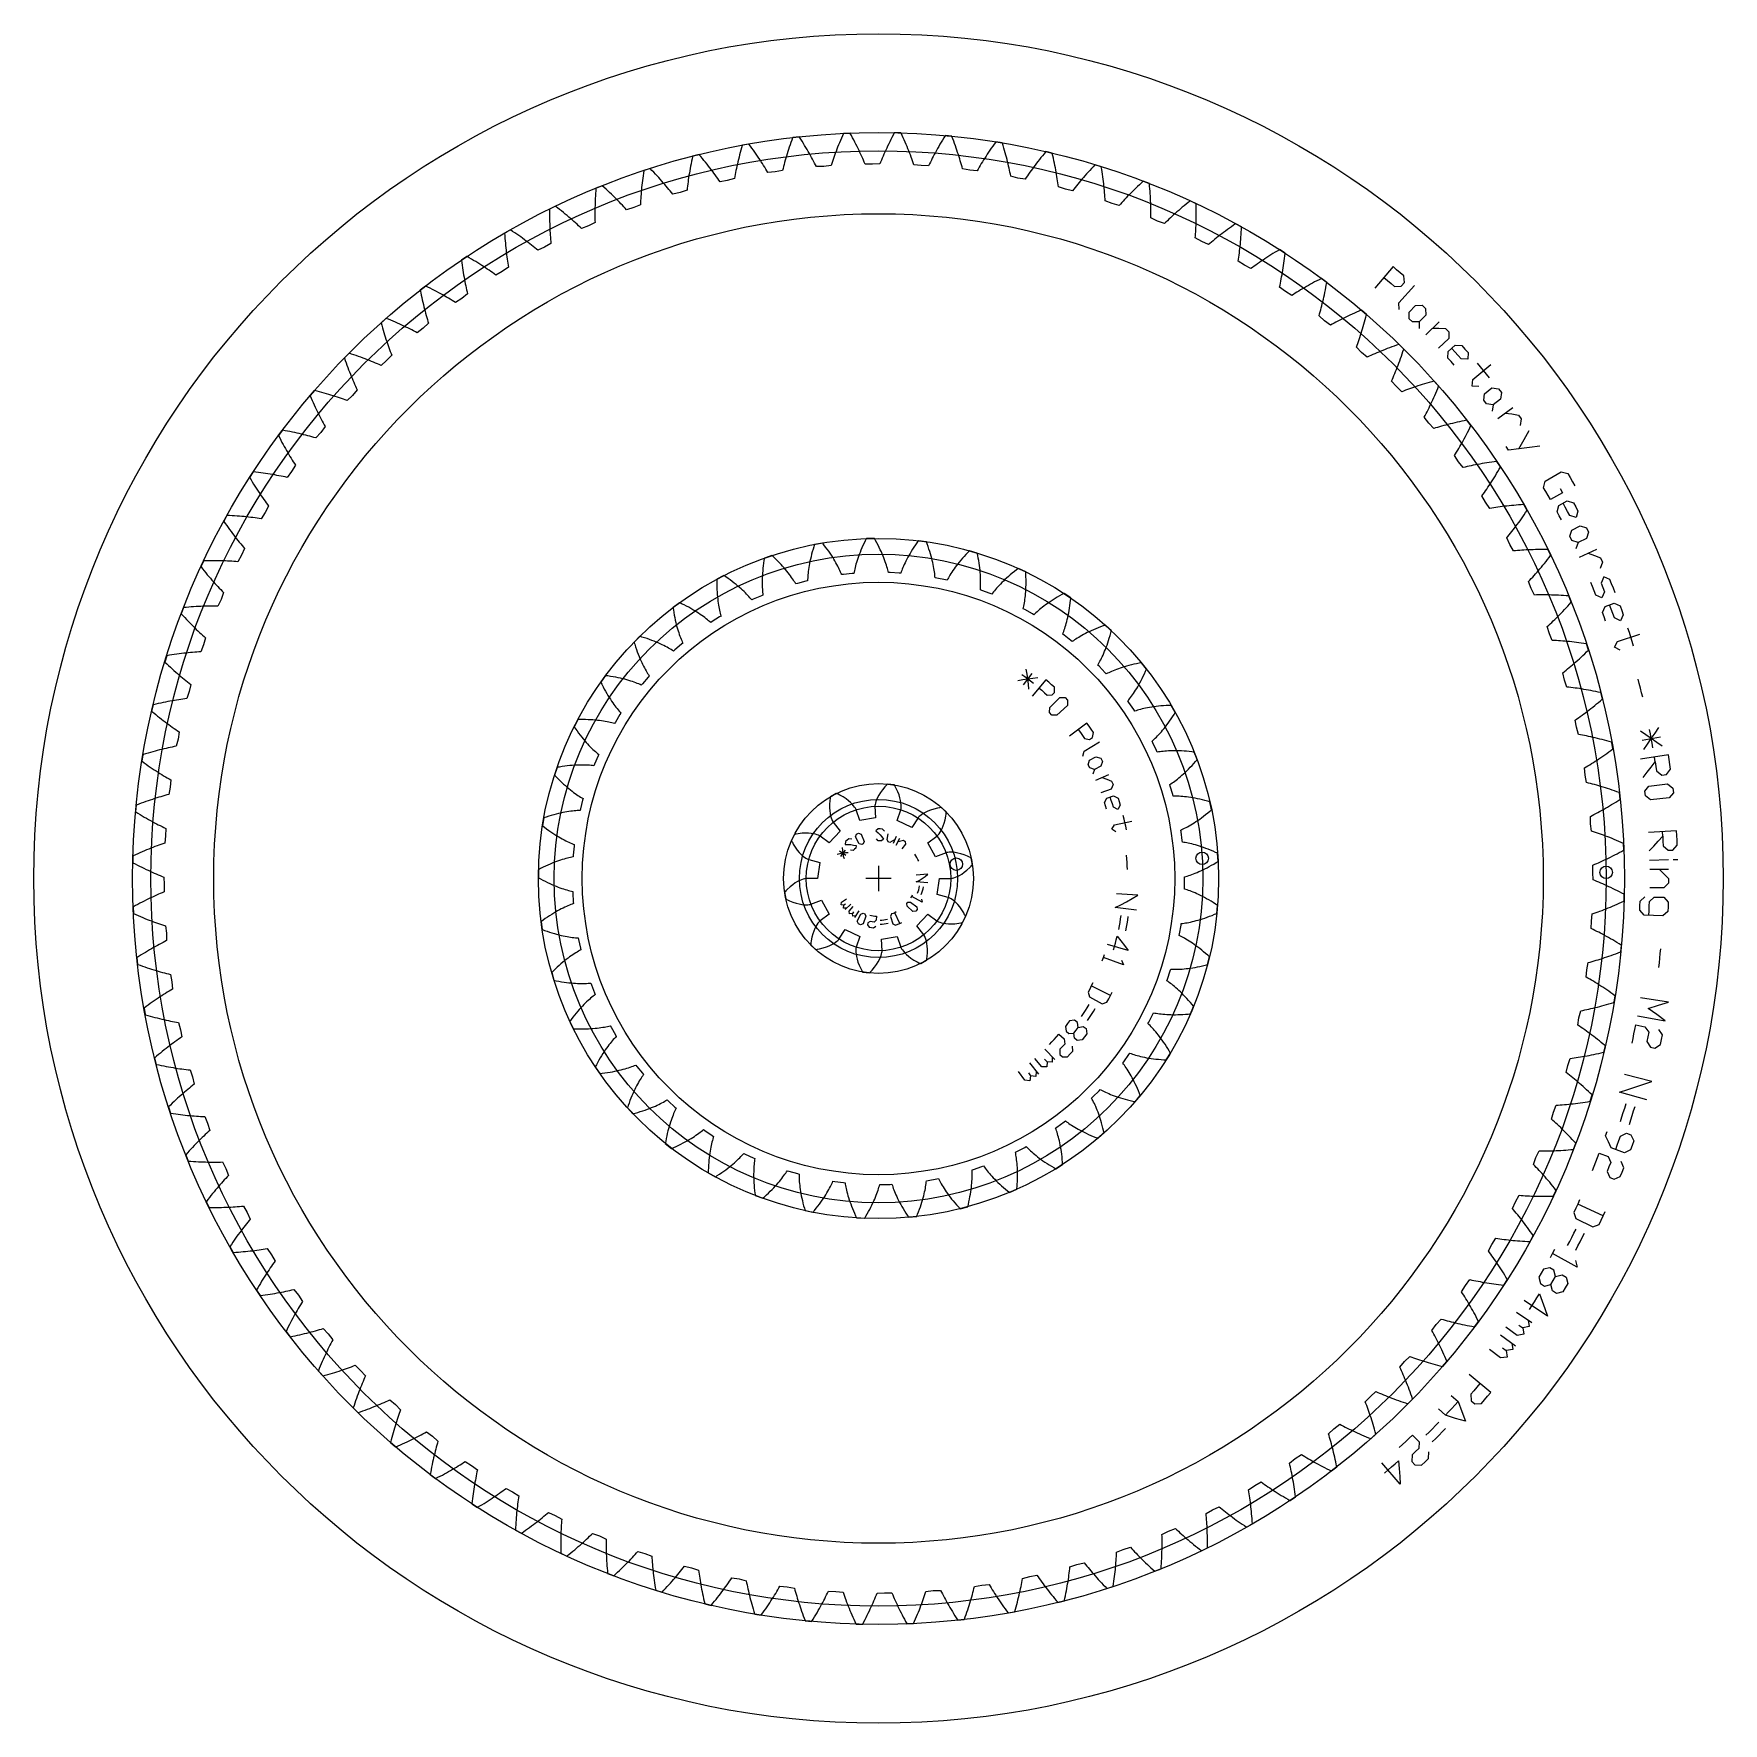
# Model space of a CAD drawing. Extents: x -107 to 107, y -107 to 107.
import ezdxf

# ---------------------------------------------------------------- set-up
doc = ezdxf.new("R2010")
doc.units = 0
for name, color, linetype in [('planetgear', 7, 'CONTINUOUS'), ('planetgear_guides', 5, 'CONTINUOUS'), ('planetgear_texts', 7, 'CONTINUOUS'), ('ringgear', 7, 'CONTINUOUS'), ('ringgear_guides', 5, 'CONTINUOUS'), ('ringgear_texts', 7, 'CONTINUOUS'), ('sungear', 7, 'CONTINUOUS'), ('sungear_guides', 5, 'CONTINUOUS'), ('sungear_texts', 7, 'CONTINUOUS')]:
    doc.layers.add(name, color=color, linetype=linetype)

msp = doc.modelspace()

# ---------------------------------------------------------------- linework, layer by layer
at = {"layer": 'planetgear'}
msp.add_lwpolyline([(38.7, 0), (38.700549, 0.218094), (38.865688, 0.263559), (39.04045, 0.314889), (39.224678, 0.372424), (39.418209, 0.436499), (39.620871, 0.507448), (39.832483, 0.585599), (40.052856, 0.671276), (40.281791, 0.764799), (40.519083, 0.866483), (40.764517, 0.976639), (41.01787, 1.095572), (41.278912, 1.223583), (41.547405, 1.360966), (41.823102, 1.508011), (42.105748, 1.665001), (42.395084, 1.832214), (42.690839, 2.009923), (42.841038, 2.102796), (42.916702, 2.150251), (42.935676, 2.162222), (42.945172, 2.168223), (42.945282, 2.168575), (42.882072, 3.182433), (42.881919, 3.182768), (42.871751, 3.187543), (42.851437, 3.197065), (42.770464, 3.234754), (42.609893, 3.308252), (42.294355, 3.447849), (41.986491, 3.577829), (41.686533, 3.698496), (41.394707, 3.810158), (41.11123, 3.913128), (40.836309, 4.007723), (40.570145, 4.094267), (40.312929, 4.173084), (40.064845, 4.244507), (39.826066, 4.30887), (39.596758, 4.366511), (39.377077, 4.417773), (39.167172, 4.463), (38.967181, 4.50254), (38.777233, 4.536746), (38.597449, 4.565972), (38.427941, 4.590573), (38.400308, 4.80691), (38.246452, 5.907527), (38.213703, 6.123149), (38.369967, 6.19329), (38.534844, 6.270695), (38.708131, 6.355678), (38.889613, 6.448545), (39.07907, 6.549598), (39.276272, 6.659136), (39.480984, 6.777448), (39.69296, 6.904822), (39.911949, 7.041537), (40.137691, 7.187868), (40.36992, 7.344081), (40.608362, 7.510439), (40.852736, 7.687197), (41.102756, 7.874604), (41.358126, 8.0729), (41.618545, 8.282321), (41.883707, 8.503093), (42.017969, 8.617806), (42.085502, 8.676255), (42.102427, 8.690982), (42.110895, 8.698363), (42.110951, 8.698726), (41.893716, 9.691054), (41.893514, 9.691362), (41.882736, 9.694529), (41.861207, 9.700838), (41.77543, 9.725725), (41.605521, 9.77385), (41.272371, 9.863644), (40.948274, 9.945106), (40.633412, 10.018571), (40.327961, 10.084377), (40.032087, 10.142868), (39.745948, 10.194388), (39.469693, 10.239287), (39.20346, 10.277917), (38.947381, 10.310633), (38.701575, 10.337792), (38.466156, 10.359754), (38.241225, 10.376881), (38.026876, 10.389536), (37.823192, 10.398085), (37.630249, 10.402894), (37.448111, 10.404333), (37.276835, 10.402771), (37.216501, 10.612354), (36.89644, 11.676587), (36.83116, 11.884683), (36.974886, 11.977855), (37.126015, 12.079522), (37.284298, 12.18996), (37.449477, 12.309442), (37.621288, 12.438232), (37.799459, 12.576588), (37.983711, 12.724763), (38.173759, 12.883003), (38.369312, 13.051544), (38.570071, 13.230619), (38.775733, 13.420451), (38.985986, 13.621258), (39.200515, 13.833248), (39.418996, 14.056623), (39.641103, 14.291577), (39.866503, 14.538297), (40.094856, 14.796959), (40.210034, 14.930821), (40.267854, 14.998895), (40.282332, 15.016033), (40.289574, 15.024619), (40.289574, 15.024987), (39.923407, 15.972525), (39.92316, 15.972798), (39.912026, 15.974283), (39.889785, 15.977231), (39.801214, 15.988733), (39.62595, 16.010358), (39.282998, 16.048245), (38.950264, 16.079279), (38.627878, 16.103819), (38.315961, 16.122227), (38.014627, 16.134867), (37.723977, 16.142105), (37.444105, 16.144307), (37.175096, 16.141845), (36.917023, 16.135087), (36.669953, 16.124406), (36.43394, 16.110174), (36.20903, 16.092764), (35.995262, 16.07255), (35.79266, 16.049907), (35.601244, 16.025208), (35.421021, 15.998826), (35.25199, 15.971137), (35.160371, 16.169054), (34.681607, 17.171958), (34.585326, 17.36765), (34.713145, 17.48167), (34.846984, 17.605215), (34.986553, 17.738521), (35.131558, 17.881817), (35.281695, 18.035324), (35.436658, 18.199256), (35.596132, 18.373821), (35.759798, 18.559216), (35.927331, 18.755633), (36.098402, 18.963255), (36.272675, 19.182257), (36.449812, 19.412805), (36.629466, 19.655058), (36.811289, 19.909167), (36.994927, 20.175272), (37.180024, 20.453507), (37.366217, 20.743996), (37.45961, 20.893871), (37.506361, 20.969973), (37.518053, 20.98912), (37.5239, 20.998712), (37.523843, 20.999076), (37.017327, 21.879613), (37.017042, 21.879845), (37.005811, 21.879613), (36.983381, 21.879132), (36.894092, 21.876979), (36.717581, 21.871596), (36.372865, 21.856688), (36.039293, 21.836566), (35.716939, 21.811607), (35.405868, 21.782185), (35.106135, 21.748679), (34.817787, 21.711464), (34.540859, 21.670919), (34.275378, 21.627421), (34.021362, 21.581348), (33.778817, 21.533077), (33.547743, 21.482984), (33.328127, 21.431446), (33.119949, 21.378838), (32.923179, 21.325533), (32.737776, 21.271903), (32.563692, 21.218321), (32.400869, 21.165153), (32.280112, 21.346765), (31.653866, 22.264832), (31.528842, 22.443533), (31.637757, 22.575729), (31.751168, 22.718256), (31.868753, 22.871305), (31.990184, 23.035056), (32.11513, 23.209683), (32.243252, 23.395349), (32.37421, 23.592212), (32.507657, 23.800418), (32.643244, 24.020107), (32.780617, 24.251409), (32.919417, 24.494447), (33.059284, 24.749333), (33.199853, 25.016171), (33.340756, 25.295057), (33.481622, 25.586076), (33.622077, 25.889305), (33.761744, 26.204811), (33.831165, 26.367187), (33.865751, 26.449533), (33.874384, 26.470241), (33.878698, 26.480612), (33.878586, 26.480963), (33.243593, 27.273862), (33.243275, 27.274048), (33.232211, 27.272104), (33.210118, 27.268205), (33.122204, 27.252447), (32.948583, 27.220183), (32.610183, 27.152828), (32.283592, 27.082023), (31.968825, 27.008149), (31.665891, 26.931588), (31.374786, 26.85272), (31.095498, 26.771925), (30.828005, 26.689582), (30.572275, 26.606069), (30.328269, 26.52176), (30.095935, 26.43703), (29.875215, 26.352251), (29.666041, 26.267793), (29.468333, 26.184023), (29.282006, 26.101306), (29.106962, 26.020004), (28.943098, 25.940475), (28.790299, 25.863076), (28.643234, 26.024126), (27.884186, 26.835838), (27.733348, 26.99336), (27.820807, 27.140632), (27.911133, 27.298801), (28.003977, 27.468006), (28.098988, 27.648374), (28.195812, 27.840027), (28.294091, 28.043075), (28.393463, 28.257621), (28.493564, 28.483757), (28.594027, 28.721569), (28.694482, 28.97113), (28.794556, 29.232508), (28.893876, 29.505757), (28.992064, 29.790926), (29.088744, 30.088052), (29.183535, 30.397163), (29.276056, 30.718279), (29.365925, 31.051408), (29.409746, 31.222478), (29.431356, 31.309139), (29.436727, 31.330921), (29.439407, 31.34183), (29.439243, 31.342159), (28.690656, 32.028835), (28.690314, 32.028969), (28.679676, 32.02536), (28.658437, 32.018133), (28.573959, 31.98914), (28.407298, 31.930752), (28.083146, 31.81253), (27.77119, 31.6927), (27.47139, 31.571643), (27.183693, 31.449737), (26.908039, 31.327356), (26.644357, 31.204875), (26.392568, 31.082665), (26.152584, 30.961093), (25.924307, 30.840525), (25.70763, 30.721322), (25.502438, 30.603844), (25.308607, 30.488446), (25.126004, 30.375478), (24.954487, 30.265287), (24.793906, 30.158217), (24.644103, 30.054607), (24.504909, 29.95479), (24.334983, 30.091504), (23.460923, 30.777834), (23.287807, 30.910485), (23.351761, 31.069381), (23.416884, 31.239485), (23.482811, 31.420879), (23.549175, 31.613637), (23.615609, 31.817824), (23.681741, 32.033495), (23.747198, 32.260695), (23.811607, 32.499462), (23.87459, 32.749822), (23.935772, 33.011793), (23.994775, 33.285384), (24.051219, 33.570592), (24.104726, 33.867407), (24.154917, 34.175809), (24.201411, 34.495767), (24.24383, 34.827243), (24.281794, 35.170186), (24.298987, 35.34594), (24.307116, 35.434884), (24.309098, 35.457231), (24.310082, 35.468421), (24.30987, 35.468722), (23.465235, 36.033078), (23.464876, 36.033159), (23.454915, 36.027968), (23.435027, 36.017584), (23.355965, 35.976036), (23.20017, 35.892891), (22.897863, 35.726573), (22.607856, 35.560528), (22.330048, 35.395125), (22.064332, 35.23073), (21.810589, 35.067705), (21.568694, 34.906409), (21.338512, 34.747195), (21.119898, 34.590415), (20.912701, 34.436414), (20.716759, 34.285533), (20.531906, 34.138109), (20.357962, 33.994475), (20.194743, 33.854956), (20.042057, 33.719875), (19.899702, 33.589548), (19.76747, 33.464284), (19.645145, 33.34439), (19.456341, 33.453562), (18.487757, 33.998424), (18.296421, 34.103094), (18.33537, 34.269891), (18.373763, 34.447942), (18.411227, 34.637274), (18.44739, 34.837904), (18.481876, 35.049839), (18.514311, 35.273077), (18.544319, 35.507606), (18.571525, 35.753407), (18.595553, 36.010447), (18.616028, 36.278687), (18.632576, 36.558078), (18.644822, 36.84856), (18.652394, 37.150065), (18.654919, 37.462514), (18.652027, 37.78582), (18.643349, 38.119885), (18.628518, 38.464605), (18.618681, 38.640924), (18.613137, 38.730066), (18.611685, 38.752454), (18.610949, 38.763663), (18.610693, 38.763928), (17.689809, 39.192737), (17.689442, 39.192763), (17.680389, 39.186112), (17.66232, 39.172814), (17.590527, 39.119683), (17.44925, 39.01373), (17.175874, 38.803215), (16.914612, 38.594846), (16.665309, 38.388975), (16.427801, 38.185945), (16.201918, 37.986098), (15.98748, 37.789766), (15.784299, 37.597282), (15.592179, 37.408967), (15.410919, 37.225142), (15.240306, 37.046119), (15.080122, 36.872206), (14.930143, 36.703702), (14.790135, 36.540904), (14.659858, 36.384098), (14.539065, 36.233568), (14.427504, 36.089587), (14.324915, 35.952425), (14.121659, 36.031497), (13.081253, 36.42212), (12.876182, 36.496356), (12.889213, 36.667143), (12.899976, 36.848968), (12.9081, 37.0418), (12.913213, 37.245599), (12.914944, 37.460314), (12.912921, 37.685887), (12.906777, 37.922249), (12.896143, 38.169322), (12.880652, 38.427018), (12.859941, 38.69524), (12.833646, 38.973882), (12.801406, 39.262829), (12.762865, 39.561956), (12.717665, 39.871129), (12.665455, 40.190204), (12.605884, 40.51903), (12.538605, 40.857446), (12.501968, 41.030197), (12.482882, 41.117448), (12.47803, 41.139352), (12.475591, 41.150317), (12.475298, 41.15054), (11.499749, 41.433752), (11.499382, 41.433721), (11.491451, 41.425766), (11.475623, 41.409866), (11.412782, 41.346398), (11.289334, 41.220122), (11.051297, 40.970342), (10.824904, 40.724535), (10.609949, 40.48302), (10.406217, 40.246114), (10.213488, 40.014128), (10.031533, 39.787364), (9.860115, 39.566119), (9.698994, 39.350685), (9.547918, 39.141345), (9.406632, 38.938376), (9.274874, 38.742049), (9.152374, 38.552626), (9.038858, 38.370363), (8.934044, 38.195509), (8.837646, 38.028304), (8.749371, 37.868981), (8.668921, 37.717766), (8.455977, 37.764884), (7.368136, 37.992112), (7.154136, 38.034174), (7.140943, 38.204949), (7.123825, 38.386286), (7.102419, 38.578099), (7.076362, 38.780289), (7.045296, 38.992752), (7.008864, 39.215373), (6.966711, 39.448027), (6.918486, 39.690581), (6.86384, 39.942892), (6.802427, 40.204809), (6.733906, 40.476172), (6.657937, 40.756811), (6.574185, 41.046549), (6.48232, 41.345199), (6.382015, 41.652565), (6.272947, 41.968444), (6.154798, 42.292623), (6.092221, 42.457757), (6.060039, 42.541072), (6.0519, 42.561978), (6.047816, 42.572443), (6.047492, 42.572618), (5.040144, 42.703594), (5.039786, 42.703507), (5.033162, 42.694435), (5.019948, 42.676305), (4.967531, 42.603989), (4.864806, 42.460348), (4.667687, 42.17716), (4.48147, 41.899674), (4.305901, 41.628177), (4.14072, 41.362949), (3.985662, 41.104261), (3.840455, 40.852379), (3.704819, 40.607561), (3.578472, 40.370056), (3.461122, 40.140108), (3.352475, 39.917951), (3.25223, 39.703812), (3.160081, 39.497909), (3.075718, 39.300454), (2.998823, 39.111649), (2.929079, 38.931688), (2.866159, 38.760758), (2.809735, 38.599034), (2.592094, 38.613094), (1.482316, 38.671601), (1.264403, 38.680503), (1.225296, 38.847263), (1.180698, 39.023862), (1.130262, 39.210159), (1.073647, 39.406002), (1.010512, 39.611233), (0.940524, 39.825684), (0.863351, 40.049176), (0.778665, 40.281526), (0.686145, 40.522538), (0.58547, 40.772011), (0.476328, 41.029734), (0.35841, 41.295488), (0.231412, 41.569045), (0.095035, 41.850172), (-0.051014, 42.138624), (-0.207022, 42.434152), (-0.373272, 42.736497), (-0.460324, 42.890143), (-0.504846, 42.967569), (-0.516082, 42.986988), (-0.521715, 42.996707), (-0.522061, 42.996831), (-1.537597, 42.9725), (-1.537938, 42.97236), (-1.543099, 42.962383), (-1.553391, 42.942448), (-1.594155, 42.862978), (-1.673749, 42.70534), (-1.825329, 42.395381), (-1.967006, 42.092721), (-2.099074, 41.797605), (-2.221832, 41.51027), (-2.335584, 41.230945), (-2.44064, 40.959849), (-2.537315, 40.697195), (-2.625927, 40.443187), (-2.7068, 40.198021), (-2.780261, 39.961882), (-2.846643, 39.73495), (-2.906281, 39.517394), (-2.959515, 39.309375), (-3.006687, 39.111045), (-3.048143, 38.922547), (-3.084233, 38.744015), (-3.115309, 38.575574), (-3.332546, 38.556246), (-4.438249, 38.444661), (-4.654967, 38.420194), (-4.719071, 38.57903), (-4.790104, 38.746752), (-4.868387, 38.923166), (-4.954234, 39.108072), (-5.047957, 39.30126), (-5.149861, 39.502514), (-5.260245, 39.711607), (-5.379406, 39.928306), (-5.507633, 40.152371), (-5.64521, 40.383552), (-5.792414, 40.621594), (-5.949517, 40.866233), (-6.116785, 41.117199), (-6.294477, 41.374213), (-6.482847, 41.63699), (-6.682139, 41.90524), (-6.892593, 42.178664), (-7.002079, 42.31722), (-7.057899, 42.386943), (-7.071966, 42.40442), (-7.079017, 42.413164), (-7.079379, 42.413234), (-8.079299, 42.234168), (-8.079614, 42.233977), (-8.083192, 42.223329), (-8.09032, 42.202057), (-8.118475, 42.117296), (-8.173073, 41.949355), (-8.275562, 41.619889), (-8.369378, 41.29915), (-8.454848, 40.987333), (-8.532306, 40.684627), (-8.602086, 40.39121), (-8.664529, 40.107255), (-8.719976, 39.832922), (-8.768776, 39.568365), (-8.811276, 39.313726), (-8.84783, 39.069141), (-8.878793, 38.834736), (-8.904523, 38.610626), (-8.925378, 38.396918), (-8.941723, 38.193712), (-8.953919, 38.001095), (-8.962334, 37.819146), (-8.967333, 37.647935), (-9.179073, 37.595673), (-10.254784, 37.31661), (-10.465227, 37.259349), (-10.552826, 37.406538), (-10.64863, 37.56145), (-10.752925, 37.723847), (-10.865992, 37.893482), (-10.988106, 38.070099), (-11.119537, 38.253438), (-11.260546, 38.443231), (-11.411389, 38.639201), (-11.572317, 38.841066), (-11.743571, 39.048537), (-11.925386, 39.261318), (-12.117992, 39.479109), (-12.32161, 39.7016), (-12.536453, 39.928477), (-12.762727, 40.15942), (-13.000632, 40.394105), (-13.250358, 40.632198), (-13.379711, 40.752418), (-13.44552, 40.812803), (-13.46209, 40.827927), (-13.470393, 40.835493), (-13.470761, 40.835507), (-14.431628, 40.505902), (-14.43191, 40.505666), (-14.433821, 40.494596), (-14.437619, 40.472485), (-14.452505, 40.38442), (-14.480827, 40.210112), (-14.531822, 39.868863), (-14.575578, 39.537562), (-14.612448, 39.216352), (-14.64279, 38.90537), (-14.666963, 38.60474), (-14.685328, 38.314581), (-14.698249, 38.034999), (-14.706092, 37.766093), (-14.709224, 37.507951), (-14.708014, 37.260652), (-14.702832, 37.024267), (-14.69405, 36.798856), (-14.682039, 36.58447), (-14.667172, 36.38115), (-14.649823, 36.188928), (-14.630364, 36.007827), (-14.60917, 35.83786), (-14.810451, 35.753889), (-15.830956, 35.31389), (-16.030192, 35.225175), (-16.139233, 35.357267), (-16.257561, 35.49574), (-16.385423, 35.640313), (-16.52306, 35.7907), (-16.670704, 35.946607), (-16.828581, 36.107735), (-16.996909, 36.273778), (-17.175899, 36.444425), (-17.365755, 36.619359), (-17.566672, 36.798257), (-17.778838, 36.980791), (-18.002432, 37.166628), (-18.237627, 37.355429), (-18.484584, 37.546852), (-18.74346, 37.740548), (-19.014401, 37.936166), (-19.297545, 38.133348), (-19.443734, 38.232414), (-19.517989, 38.282045), (-19.536674, 38.294463), (-19.546035, 38.300673), (-19.5464, 38.30063), (-20.445693, 37.828212), (-20.445935, 37.827936), (-20.446134, 37.816704), (-20.446512, 37.794273), (-20.447781, 37.704967), (-20.449163, 37.528379), (-20.447469, 37.183345), (-20.440139, 36.849247), (-20.427545, 36.526173), (-20.41006, 36.214204), (-20.388058, 35.913408), (-20.361915, 35.623846), (-20.332007, 35.345568), (-20.29871, 35.078616), (-20.2624, 34.823021), (-20.223454, 34.578806), (-20.182249, 34.345982), (-20.139161, 34.124553), (-20.094565, 33.914513), (-20.048836, 33.715845), (-20.002347, 33.528525), (-19.955472, 33.352516), (-19.90858, 33.187776), (-20.094684, 33.074063), (-21.036064, 32.483442), (-21.219423, 32.365354), (-21.347349, 32.479253), (-21.485429, 32.59804), (-21.633861, 32.721401), (-21.792841, 32.849015), (-21.962554, 32.980557), (-22.143177, 33.115697), (-22.334878, 33.254099), (-22.53782, 33.395423), (-22.752155, 33.539326), (-22.978026, 33.685457), (-23.215569, 33.833465), (-23.46491, 33.982992), (-23.726169, 34.133678), (-23.999453, 34.28516), (-24.284863, 34.437069), (-24.582489, 34.589035), (-24.892414, 34.740685), (-25.052012, 34.816274), (-25.132973, 34.853989), (-25.153335, 34.863408), (-25.163534, 34.868117), (-25.163888, 34.868019), (-25.980527, 34.263861), (-25.980725, 34.263551), (-25.979207, 34.252421), (-25.976156, 34.230194), (-25.963778, 34.141741), (-25.938188, 33.967012), (-25.883844, 33.626281), (-25.8256, 33.297217), (-25.763837, 32.979852), (-25.698935, 32.674208), (-25.631275, 32.380295), (-25.561237, 32.098117), (-25.4892, 31.827666), (-25.415543, 31.568926), (-25.340642, 31.321869), (-25.264874, 31.086461), (-25.188611, 30.862656), (-25.112227, 30.650399), (-25.036091, 30.449628), (-24.960572, 30.260269), (-24.886034, 30.082241), (-24.81284, 29.91545), (-24.74135, 29.759799), (-24.907915, 29.61901), (-25.748105, 28.89161), (-25.911289, 28.746916), (-26.055102, 28.839952), (-26.209696, 28.93627), (-26.37522, 29.035527), (-26.551817, 29.137377), (-26.739621, 29.241471), (-26.938755, 29.347455), (-27.149337, 29.454972), (-27.371474, 29.563661), (-27.605263, 29.673159), (-27.850794, 29.783099), (-28.108146, 29.893111), (-28.377391, 30.002824), (-28.65859, 30.111863), (-28.951794, 30.219853), (-29.257048, 30.326414), (-29.574384, 30.431167), (-29.903826, 30.53373), (-30.073092, 30.584071), (-30.158862, 30.608985), (-30.180423, 30.615186), (-30.191221, 30.618282), (-30.191556, 30.618131), (-30.906401, 29.896394), (-30.906549, 29.896057), (-30.903349, 29.88529), (-30.896941, 29.863789), (-30.871205, 29.778263), (-30.819243, 29.609488), (-30.713524, 29.281045), (-30.605731, 28.964728), (-30.496246, 28.660511), (-30.385448, 28.368356), (-30.273716, 28.088216), (-30.161425, 27.820037), (-30.048948, 27.563752), (-29.936657, 27.319287), (-29.824922, 27.086559), (-29.714106, 26.865476), (-29.604574, 26.655935), (-29.496684, 26.457826), (-29.390793, 26.27103), (-29.287253, 26.095418), (-29.186412, 25.930854), (-29.088616, 25.777192), (-28.994204, 25.634277), (-29.137325, 25.469713), (-29.856631, 24.622583), (-29.995815, 24.454675), (-30.152146, 24.524667), (-30.31963, 24.596257), (-30.498366, 24.669084), (-30.688441, 24.742783), (-30.889933, 24.816989), (-31.102913, 24.891333), (-31.327439, 24.965445), (-31.563564, 25.038951), (-31.811328, 25.111478), (-32.070763, 25.182649), (-32.341893, 25.252088), (-32.62473, 25.319415), (-32.919278, 25.384252), (-33.225531, 25.446218), (-33.543473, 25.504934), (-33.873081, 25.560018), (-34.214318, 25.61109), (-34.389285, 25.635002), (-34.477852, 25.646532), (-34.500107, 25.649369), (-34.511251, 25.65078), (-34.51156, 25.65058), (-35.107854, 24.828181), (-35.107949, 24.827826), (-35.103143, 24.817673), (-35.093528, 24.797402), (-35.055039, 24.716807), (-34.977922, 24.557942), (-34.823305, 24.249486), (-34.66849, 23.953331), (-34.51385, 23.669392), (-34.359753, 23.397574), (-34.206567, 23.137773), (-34.054654, 22.889878), (-33.904374, 22.653766), (-33.756082, 22.429307), (-33.61013, 22.216363), (-33.466865, 22.014787), (-33.32663, 21.824422), (-33.189764, 21.645104), (-33.056599, 21.476661), (-32.927465, 21.318913), (-32.802686, 21.171671), (-32.68258, 21.034738), (-32.567458, 20.90791), (-32.683782, 20.723427), (-33.265344, 19.776423), (-33.377266, 19.589236), (-33.542448, 19.634545), (-33.718898, 19.67973), (-33.906656, 19.724419), (-34.105753, 19.76824), (-34.316212, 19.810819), (-34.538044, 19.85178), (-34.771252, 19.890749), (-35.01583, 19.92735), (-35.271761, 19.961206), (-35.539021, 19.99194), (-35.817572, 20.019177), (-36.107372, 20.042541), (-36.408365, 20.061655), (-36.720489, 20.076146), (-37.043668, 20.08564), (-37.377821, 20.089764), (-37.722855, 20.088147), (-37.899422, 20.085071), (-37.988711, 20.082946), (-38.011138, 20.082352), (-38.022367, 20.082046), (-38.022642, 20.081801), (-38.486409, 19.178017), (-38.486448, 19.177651), (-38.480149, 19.16835), (-38.467553, 19.149785), (-38.417211, 19.07601), (-38.316747, 18.930778), (-38.116857, 18.649539), (-37.918649, 18.380488), (-37.722478, 18.123482), (-37.528694, 17.878372), (-37.337645, 17.645), (-37.149671, 17.423199), (-36.96511, 17.212795), (-36.784293, 17.013603), (-36.607545, 16.825435), (-36.435189, 16.64809), (-36.267538, 16.481363), (-36.104903, 16.325039), (-35.947587, 16.178898), (-35.795886, 16.04271), (-35.650093, 15.916241), (-35.510491, 15.799247), (-35.377359, 15.691479), (-35.464158, 15.491401), (-35.894345, 14.466721), (-35.976381, 14.264643), (-36.146544, 14.284206), (-36.327824, 14.301926), (-36.520203, 14.31743), (-36.723656, 14.330346), (-36.938148, 14.340299), (-37.163633, 14.346918), (-37.400056, 14.349832), (-37.647355, 14.348669), (-37.905455, 14.34306), (-38.174274, 14.332637), (-38.453719, 14.317034), (-38.743689, 14.295886), (-39.044072, 14.26883), (-39.354749, 14.235506), (-39.67559, 14.195555), (-40.006457, 14.148623), (-40.347201, 14.094356), (-40.521228, 14.064363), (-40.609147, 14.048633), (-40.63122, 14.044623), (-40.642271, 14.042606), (-40.642505, 14.042322), (-40.962875, 13.078336), (-40.962858, 13.077968), (-40.955213, 13.069738), (-40.93993, 13.053313), (-40.878917, 12.988087), (-40.757461, 12.859893), (-40.516983, 12.612464), (-40.280027, 12.376822), (-40.046923, 12.152773), (-39.817995, 11.940117), (-39.59356, 11.738644), (-39.373932, 11.548136), (-39.159416, 11.36837), (-38.950311, 11.199115), (-38.746911, 11.040132), (-38.549503, 10.891176), (-38.358366, 10.751994), (-38.173775, 10.622329), (-37.995993, 10.501915), (-37.825282, 10.39048), (-37.661892, 10.287748), (-37.506067, 10.193436), (-37.358044, 10.107253), (-37.413284, 9.89627), (-37.682013, 8.817931), (-37.732241, 8.605699), (-37.903396, 8.599057), (-38.085256, 8.588897), (-38.277747, 8.574853), (-38.480787, 8.55656), (-38.694285, 8.533655), (-38.918137, 8.505776), (-39.152235, 8.472566), (-39.396458, 8.433667), (-39.650677, 8.388725), (-39.914754, 8.337389), (-40.188543, 8.279312), (-40.471886, 8.214148), (-40.764619, 8.141556), (-41.066568, 8.061197), (-41.377551, 7.972739), (-41.697375, 7.87585), (-42.025842, 7.770205), (-42.193252, 7.713998), (-42.277739, 7.685031), (-42.298941, 7.677699), (-42.309555, 7.674019), (-42.309742, 7.673702), (-42.479206, 6.67211), (-42.479133, 6.671749), (-42.470321, 6.664783), (-42.452711, 6.650883), (-42.382456, 6.595735), (-42.242854, 6.487584), (-41.967424, 6.279763), (-41.697275, 6.083053), (-41.432702, 5.897214), (-41.173995, 5.721996), (-40.921436, 5.557143), (-40.675301, 5.402394), (-40.435857, 5.257481), (-40.203367, 5.122129), (-39.978082, 4.996058), (-39.760249, 4.878982), (-39.550107, 4.770608), (-39.347885, 4.67064), (-39.153806, 4.578775), (-38.968085, 4.494706), (-38.790928, 4.418119), (-38.622532, 4.348699), (-38.463089, 4.286122), (-38.485475, 4.069179), (-38.586447, 2.962456), (-38.603689, 2.745044), (-38.771824, 2.712354), (-38.950002, 2.674552), (-39.138093, 2.631289), (-39.335962, 2.582216), (-39.54346, 2.526989), (-39.760434, 2.465266), (-39.986719, 2.39671), (-40.222141, 2.320986), (-40.466521, 2.237765), (-40.719667, 2.14672), (-40.981381, 2.04753), (-41.251456, 1.939877), (-41.529677, 1.82345), (-41.815821, 1.697941), (-42.109656, 1.563048), (-42.410943, 1.418474), (-42.719433, 1.263927), (-42.876301, 1.182824), (-42.955376, 1.141299), (-42.975211, 1.130816), (-42.985138, 1.125559), (-42.985275, 1.125218), (-42.999861, 0.109495), (-42.999734, 0.10915), (-42.989961, 0.10361), (-42.970436, 0.092562), (-42.892585, 0.048784), (-42.738111, -0.03679), (-42.434185, -0.200131), (-42.137174, -0.353297), (-41.847334, -0.496571), (-41.564912, -0.630245), (-41.290148, -0.754612), (-41.023275, -0.869975), (-40.764517, -0.976639), (-40.51409, -1.074915), (-40.2722, -1.165119), (-40.039049, -1.247571), (-39.814826, -1.322597), (-39.599714, -1.390524), (-39.393887, -1.451686), (-39.197509, -1.50642), (-39.010737, -1.555066), (-38.833718, -1.597968), (-38.666591, -1.635473), (-38.655599, -1.853291), (-38.586447, -2.962456), (-38.570299, -3.179952), (-38.731473, -3.237925), (-38.901793, -3.302482), (-39.081076, -3.373951), (-39.269134, -3.452653), (-39.465771, -3.538907), (-39.67078, -3.633027), (-39.883947, -3.735322), (-40.105052, -3.846096), (-40.333864, -3.965646), (-40.570145, -4.094267), (-40.81365, -4.232245), (-41.064128, -4.379862), (-41.321316, -4.537395), (-41.584947, -4.705113), (-41.854747, -4.883279), (-42.130433, -5.07215), (-42.411717, -5.271977), (-42.554366, -5.376075), (-42.626176, -5.429184), (-42.644178, -5.442572), (-42.653186, -5.449282), (-42.65327, -5.449641), (-42.512635, -6.455686), (-42.512456, -6.456008), (-42.501953, -6.459991), (-42.48097, -6.467929), (-42.397349, -6.49931), (-42.231623, -6.560301), (-41.906325, -6.675333), (-41.589414, -6.781366), (-41.281099, -6.878717), (-40.981582, -6.967712), (-40.691054, -7.04868), (-40.409699, -7.121953), (-40.137691, -7.187868), (-39.875197, -7.246764), (-39.622373, -7.298987), (-39.379368, -7.344883), (-39.14632, -7.384801), (-38.92336, -7.419096), (-38.710608, -7.448122), (-38.508177, -7.472238), (-38.316168, -7.491803), (-38.134675, -7.50718), (-37.963781, -7.518733), (-37.919668, -7.73232), (-37.682013, -8.817931), (-37.632854, -9.030413), (-37.78329, -9.11231), (-37.941759, -9.202109), (-38.108031, -9.300108), (-38.281872, -9.406594), (-38.463037, -9.521854), (-38.651276, -9.646166), (-38.84633, -9.779802), (-39.047934, -9.923028), (-39.255815, -10.076106), (-39.469693, -10.239287), (-39.689283, -10.412819), (-39.914291, -10.596942), (-40.144417, -10.791888), (-40.379357, -10.997883), (-40.618798, -11.215146), (-40.862422, -11.443887), (-41.109906, -11.68431), (-41.234993, -11.808963), (-41.297854, -11.872411), (-41.313602, -11.88839), (-41.32148, -11.896397), (-41.321508, -11.896764), (-41.028949, -12.869551), (-41.028724, -12.869842), (-41.017735, -12.872175), (-40.995786, -12.876818), (-40.908355, -12.895066), (-40.735261, -12.930044), (-40.396215, -12.994072), (-40.066833, -13.050485), (-39.747271, -13.099632), (-39.437679, -13.141863), (-39.138196, -13.177533), (-38.848953, -13.206998), (-38.570071, -13.230619), (-38.301663, -13.248756), (-38.04383, -13.261773), (-37.796667, -13.270036), (-37.560257, -13.273912), (-37.334675, -13.27377), (-37.119986, -13.26998), (-36.916246, -13.262912), (-36.723501, -13.252938), (-36.541787, -13.24043), (-36.371133, -13.225761), (-36.294932, -13.430111), (-35.894345, -14.466721), (-35.813327, -14.669209), (-35.949498, -14.77311), (-36.092402, -14.886047), (-36.241766, -15.008278), (-36.397315, -15.140053), (-36.558762, -15.281617), (-36.725819, -15.433206), (-36.898188, -15.595051), (-37.075565, -15.767374), (-37.257643, -15.95039), (-37.444105, -16.144307), (-37.634632, -16.349326), (-37.828896, -16.565638), (-38.026568, -16.793428), (-38.227309, -17.032873), (-38.430779, -17.28414), (-38.636631, -17.547389), (-38.844514, -17.822773), (-38.949106, -17.965059), (-39.001546, -18.037359), (-39.014669, -18.055555), (-39.021233, -18.064671), (-39.021205, -18.065038), (-38.583579, -18.981765), (-38.583312, -18.982019), (-38.572096, -18.982647), (-38.549696, -18.983884), (-38.460504, -18.988572), (-38.284099, -18.996717), (-37.939253, -19.00824), (-37.605119, -19.013712), (-37.281801, -19.013502), (-36.96939, -19.007979), (-36.667972, -18.997515), (-36.377621, -18.982483), (-36.098402, -18.963255), (-35.83037, -18.940207), (-35.573572, -18.913714), (-35.328045, -18.884151), (-35.093814, -18.851894), (-34.870897, -18.817319), (-34.659303, -18.780801), (-34.459029, -18.742715), (-34.270065, -18.703435), (-34.092391, -18.663335), (-33.925975, -18.622788), (-33.819474, -18.813111), (-33.265344, -19.776423), (-33.154365, -19.96417), (-33.273081, -20.08764), (-33.39707, -20.221068), (-33.526025, -20.364667), (-33.659635, -20.518642), (-33.797581, -20.683192), (-33.93954, -20.858506), (-34.085183, -21.044766), (-34.234177, -21.242146), (-34.386183, -21.450811), (-34.540859, -21.670919), (-34.697857, -21.902618), (-34.856825, -22.14605), (-35.017408, -22.401345), (-35.179245, -22.668626), (-35.341975, -22.948008), (-35.50523, -23.239595), (-35.668639, -23.543485), (-35.750286, -23.70007), (-35.791074, -23.779527), (-35.801267, -23.799513), (-35.806362, -23.809524), (-35.806277, -23.809882), (-35.233843, -24.649063), (-35.23354, -24.649272), (-35.22236, -24.648181), (-35.200033, -24.645985), (-35.111171, -24.637003), (-34.93559, -24.618124), (-34.593027, -24.576871), (-34.261974, -24.531274), (-33.942476, -24.481712), (-33.63457, -24.428565), (-33.338282, -24.372212), (-33.053628, -24.313034), (-32.780617, -24.251409), (-32.519245, -24.187716), (-32.2695, -24.122334), (-32.031363, -24.055637), (-31.804801, -23.988003), (-31.589775, -23.919805), (-31.386235, -23.851415), (-31.194122, -23.783204), (-31.013369, -23.71554), (-30.843898, -23.648788), (-30.685622, -23.583313), (-30.551317, -23.755148), (-29.856631, -24.622583), (-29.718294, -24.791189), (-29.81677, -24.931334), (-29.918939, -25.082124), (-30.024463, -25.243725), (-30.133003, -25.416292), (-30.244214, -25.59997), (-30.357747, -25.794899), (-30.473251, -26.001209), (-30.590369, -26.219019), (-30.708741, -26.448443), (-30.828005, -26.689582), (-30.947794, -26.942532), (-31.067739, -27.207377), (-31.187469, -27.484193), (-31.30661, -27.773046), (-31.424785, -28.073994), (-31.541616, -28.387085), (-31.656722, -28.712357), (-31.713509, -28.879571), (-31.74169, -28.964323), (-31.748712, -28.98563), (-31.75222, -28.996302), (-31.752082, -28.996643), (-31.058256, -29.738607), (-31.057925, -29.738768), (-31.047042, -29.735983), (-31.025312, -29.730404), (-30.938862, -29.707963), (-30.768221, -29.662503), (-30.435969, -29.569442), (-30.115756, -29.473844), (-29.807569, -29.376091), (-29.511384, -29.276565), (-29.227171, -29.175645), (-28.954887, -29.073708), (-28.694482, -28.97113), (-28.445895, -28.868286), (-28.209059, -28.765546), (-27.983893, -28.66328), (-27.77031, -28.561854), (-27.568215, -28.461632), (-27.3775, -28.362973), (-27.198051, -28.266235), (-27.029745, -28.171772), (-26.87245, -28.079933), (-26.726024, -27.991065), (-26.567062, -28.140384), (-25.748105, -28.89161), (-25.585651, -29.037123), (-25.66158, -29.190658), (-25.739533, -29.355277), (-25.819152, -29.531092), (-25.900078, -29.718205), (-25.981947, -29.916707), (-26.064394, -30.126683), (-26.147051, -30.348206), (-26.229548, -30.581341), (-26.311512, -30.826145), (-26.392568, -31.082665), (-26.47234, -31.350936), (-26.550452, -31.630986), (-26.626523, -31.922835), (-26.700174, -32.226489), (-26.771025, -32.54195), (-26.838693, -32.869206), (-26.902798, -33.208236), (-26.933394, -33.382159), (-26.948308, -33.47022), (-26.951995, -33.492349), (-26.953832, -33.503431), (-26.953644, -33.503747), (-26.154689, -34.131104), (-26.154337, -34.131212), (-26.144007, -34.126799), (-26.123384, -34.117968), (-26.041373, -34.082593), (-25.87967, -34.011618), (-25.565519, -33.868929), (-25.263651, -33.725572), (-24.973998, -33.58192), (-24.696477, -33.438348), (-24.430999, -33.295225), (-24.177467, -33.152919), (-23.935772, -33.011793), (-23.705798, -32.872207), (-23.48742, -32.734519), (-23.280504, -32.59908), (-23.084908, -32.466239), (-22.900479, -32.336342), (-22.727059, -32.209727), (-22.564481, -32.08673), (-22.412567, -31.967682), (-22.271134, -31.852908), (-22.13999, -31.74273), (-21.960097, -31.866034), (-21.036064, -32.483442), (-20.853302, -32.602451), (-20.904905, -32.765777), (-20.956815, -32.940367), (-21.008662, -33.126276), (-21.060077, -33.323548), (-21.110686, -33.532222), (-21.160114, -33.752322), (-21.207987, -33.983866), (-21.253929, -34.226863), (-21.297563, -34.48131), (-21.338512, -34.747195), (-21.376398, -35.0245), (-21.410844, -35.313192), (-21.441473, -35.613232), (-21.467909, -35.924571), (-21.489774, -36.24715), (-21.506694, -36.5809), (-21.518295, -36.925743), (-21.521984, -37.102297), (-21.52328, -37.191603), (-21.523546, -37.214036), (-21.52367, -37.225269), (-21.523436, -37.225552), (-20.638078, -37.723596), (-20.637714, -37.72365), (-20.628179, -37.717711), (-20.609145, -37.705835), (-20.533495, -37.658357), (-20.384523, -37.563529), (-20.095834, -37.374558), (-19.819388, -37.1868), (-19.555057, -37.000617), (-19.302704, -36.816364), (-19.062186, -36.634394), (-18.833348, -36.455054), (-18.616028, -36.278687), (-18.410057, -36.105632), (-18.215257, -35.936222), (-18.03144, -35.770785), (-17.858414, -35.609643), (-17.695976, -35.453115), (-17.543916, -35.301512), (-17.402018, -35.155139), (-17.270057, -35.014297), (-17.147802, -34.879279), (-17.035014, -34.750372), (-16.838407, -34.844771), (-15.830956, -35.31389), (-15.632169, -35.403606), (-15.658235, -35.572895), (-15.682886, -35.753363), (-15.705748, -35.945007), (-15.726446, -36.147816), (-15.744608, -36.361769), (-15.759859, -36.586835), (-15.771826, -36.822974), (-15.780136, -37.070135), (-15.784417, -37.328261), (-15.784299, -37.597282), (-15.779411, -37.877119), (-15.769385, -38.167686), (-15.753854, -38.468886), (-15.732454, -38.780611), (-15.704822, -39.102747), (-15.670597, -39.435169), (-15.629421, -39.777741), (-15.606116, -39.95279), (-15.593765, -40.041246), (-15.590603, -40.063457), (-15.589011, -40.074577), (-15.588736, -40.074821), (-14.637729, -40.43188), (-14.637361, -40.431877), (-14.628844, -40.424552), (-14.611846, -40.40991), (-14.54433, -40.35144), (-14.411579, -40.234983), (-14.15512, -40.004159), (-13.910574, -39.776402), (-13.677762, -39.552051), (-13.456493, -39.331436), (-13.246571, -39.114884), (-13.047791, -38.902713), (-12.859941, -38.69524), (-12.6828, -38.492772), (-12.516143, -38.295611), (-12.359735, -38.104053), (-12.213334, -37.918388), (-12.076694, -37.738898), (-11.949558, -37.565859), (-11.831667, -37.399541), (-11.722752, -37.240206), (-11.62254, -37.088108), (-11.530751, -36.943495), (-11.322039, -37.006776), (-10.254784, -37.31661), (-10.044632, -37.37493), (-10.044551, -37.546214), (-10.041364, -37.72833), (-10.034703, -37.921218), (-10.024201, -38.12481), (-10.00949, -38.339028), (-9.990206, -38.563784), (-9.965986, -38.798982), (-9.93647, -39.044516), (-9.901298, -39.30027), (-9.860115, -39.566119), (-9.812568, -39.841931), (-9.758304, -40.127562), (-9.696978, -40.422861), (-9.628244, -40.727667), (-9.551762, -41.041809), (-9.467194, -41.36511), (-9.374208, -41.697383), (-9.324454, -41.866822), (-9.298745, -41.952357), (-9.29223, -41.973825), (-9.288959, -41.984571), (-9.28865, -41.984771), (-8.294283, -42.192474), (-8.29392, -42.192415), (-8.286621, -42.183876), (-8.272057, -42.166811), (-8.214259, -42.09872), (-8.10084, -41.963364), (-7.882621, -41.696096), (-7.675709, -41.433679), (-7.479872, -41.176418), (-7.294873, -40.924612), (-7.120468, -40.678553), (-6.956405, -40.438526), (-6.802427, -40.204809), (-6.658269, -39.977673), (-6.523662, -39.757383), (-6.398328, -39.544194), (-6.281985, -39.338357), (-6.174344, -39.140112), (-6.075113, -38.949695), (-5.983992, -38.76733), (-5.900676, -38.593236), (-5.824856, -38.427623), (-5.756218, -38.270694), (-5.540292, -38.301373), (-4.438249, -38.444661), (-4.221656, -38.470218), (-4.19543, -38.639482), (-4.164481, -38.818977), (-4.128454, -39.008588), (-4.086996, -39.20819), (-4.039757, -39.417652), (-3.986391, -39.636831), (-3.926552, -39.865575), (-3.859901, -40.103725), (-3.786101, -40.351113), (-3.704819, -40.607561), (-3.615726, -40.872882), (-3.518497, -41.146883), (-3.412812, -41.429359), (-3.298356, -41.7201), (-3.174816, -42.018886), (-3.041888, -42.325489), (-2.89927, -42.639673), (-2.824235, -42.799532), (-2.78577, -42.88014), (-2.776055, -42.900362), (-2.771182, -42.910483), (-2.770846, -42.910633), (-1.756427, -42.964113), (-1.756077, -42.963999), (-1.750167, -42.954446), (-1.738379, -42.935358), (-1.691651, -42.859241), (-1.600224, -42.708158), (-1.425361, -42.410712), (-1.260932, -42.119785), (-1.10666, -41.835645), (-0.962268, -41.558551), (-0.827467, -41.288752), (-0.701967, -41.026494), (-0.58547, -40.772011), (-0.477674, -40.525532), (-0.378271, -40.287275), (-0.286949, -40.057453), (-0.20339, -39.836268), (-0.127274, -39.623916), (-0.058272, -39.420583), (0.003943, -39.226445), (0.059707, -39.041674), (0.109358, -38.866428), (0.153237, -38.70086), (0.371315, -38.698219), (1.482316, -38.671601), (1.700271, -38.663796), (1.752028, -38.827073), (1.810014, -38.99974), (1.874563, -39.181629), (1.946004, -39.372564), (2.024663, -39.57236), (2.110862, -39.780823), (2.204917, -39.997753), (2.30714, -40.222938), (2.417839, -40.456161), (2.537315, -40.697195), (2.665865, -40.945807), (2.80378, -41.201755), (2.951346, -41.464788), (3.108843, -41.73465), (3.276544, -42.011076), (3.454717, -42.293794), (3.643624, -42.582526), (3.742182, -42.729057), (3.7925, -42.802848), (3.805189, -42.82135), (3.81155, -42.830609), (3.811905, -42.830706), (4.822599, -42.728709), (4.822927, -42.728543), (4.82731, -42.7182), (4.836046, -42.697536), (4.870606, -42.615179), (4.9379, -42.45191), (5.065308, -42.131257), (5.183401, -41.81864), (5.29249, -41.51428), (5.392893, -41.218391), (5.484929, -40.931178), (5.568925, -40.652836), (5.64521, -40.383552), (5.714117, -40.123506), (5.775986, -39.872868), (5.831155, -39.631799), (5.879971, -39.400452), (5.92278, -39.178969), (5.959934, -38.967485), (5.991786, -38.766126), (6.018691, -38.575008), (6.041009, -38.394237), (6.059099, -38.223911), (6.274219, -38.188011), (7.368136, -37.992112), (7.582345, -37.951128), (7.65842, -38.10459), (7.742084, -38.266382), (7.833641, -38.436286), (7.933391, -38.614078), (8.041627, -38.799525), (8.158638, -38.992388), (8.284705, -39.192417), (8.420104, -39.399359), (8.565107, -39.61295), (8.719976, -39.832922), (8.88497, -40.058997), (9.060339, -40.290892), (9.246328, -40.528317), (9.443173, -40.770975), (9.651105, -41.018562), (9.870347, -41.270769), (10.101114, -41.52728), (10.220885, -41.657049), (10.281878, -41.722295), (10.297242, -41.738643), (10.304942, -41.746822), (10.305308, -41.746864), (11.288587, -41.49178), (11.288886, -41.491566), (11.291638, -41.480675), (11.297118, -41.45892), (11.318702, -41.372252), (11.360283, -41.200624), (11.437251, -40.86428), (11.506239, -40.5373), (11.56759, -40.219856), (11.621648, -39.912108), (11.668763, -39.614211), (11.709286, -39.326309), (11.743571, -39.048537), (11.771975, -38.78102), (11.794858, -38.523875), (11.812583, -38.27721), (11.825511, -38.041122), (11.83401, -37.8157), (11.838445, -37.601023), (11.839186, -37.397162), (11.836602, -37.204176), (11.831064, -37.022117), (11.822942, -36.851026), (12.03006, -36.782708), (13.081253, -36.42212), (13.286696, -36.348917), (13.385305, -36.488968), (13.492686, -36.636093), (13.609106, -36.79003), (13.734827, -36.950511), (13.870103, -37.117263), (14.015182, -37.290003), (14.170306, -37.468444), (14.335708, -37.652292), (14.511616, -37.841246), (14.698249, -38.034999), (14.895819, -38.233239), (15.104532, -38.435646), (15.324584, -38.641897), (15.556163, -38.851663), (15.799453, -39.064608), (16.054624, -39.280392), (16.321843, -39.49867), (16.460019, -39.608636), (16.530257, -39.663806), (16.547937, -39.677617), (16.556795, -39.684525), (16.557163, -39.68451), (17.48998, -39.282319), (17.490243, -39.282062), (17.4913, -39.270879), (17.493395, -39.248542), (17.501496, -39.159595), (17.516392, -38.983631), (17.541114, -38.63948), (17.559381, -38.305801), (17.571555, -37.982712), (17.578002, -37.670319), (17.579091, -37.368721), (17.575191, -37.078007), (17.566672, -36.798257), (17.553907, -36.529539), (17.53727, -36.271915), (17.517133, -36.025435), (17.493871, -35.79014), (17.467859, -35.566063), (17.439473, -35.353225), (17.409086, -35.15164), (17.377073, -34.96131), (17.343808, -34.78223), (17.309665, -34.614384), (17.503927, -34.515251), (18.487757, -33.998424), (18.679617, -33.894718), (18.79845, -34.018076), (18.92703, -34.147084), (19.065585, -34.281446), (19.214329, -34.420855), (19.373475, -34.565003), (19.543222, -34.713572), (19.723767, -34.866243), (19.915295, -35.022688), (20.117985, -35.182575), (20.332007, -35.345568), (20.557523, -35.511325), (20.794687, -35.679501), (21.043644, -35.849744), (21.30453, -36.0217), (21.577474, -36.195012), (21.862594, -36.369315), (22.160001, -36.544245), (22.313345, -36.631829), (22.391181, -36.675631), (22.410762, -36.686581), (22.420571, -36.692056), (22.420932, -36.691986), (23.281422, -36.152114), (23.281643, -36.15182), (23.280981, -36.140606), (23.279641, -36.118211), (23.27407, -36.029071), (23.26193, -35.852895), (23.233829, -35.509003), (23.200945, -35.176447), (23.163657, -34.855285), (23.122343, -34.545569), (23.07738, -34.24734), (23.029148, -33.960629), (22.978026, -33.685457), (22.924391, -33.421837), (22.868622, -33.169772), (22.811096, -32.929254), (22.75219, -32.700268), (22.692278, -32.482787), (22.631734, -32.276777), (22.570931, -32.082193), (22.51024, -31.898981), (22.450029, -31.727077), (22.390664, -31.56641), (22.567517, -31.438785), (23.460923, -30.777834), (23.634705, -30.646056), (23.770975, -30.749829), (23.917742, -30.857697), (24.075182, -30.969334), (24.243464, -31.084404), (24.422749, -31.202569), (24.613186, -31.323485), (24.81492, -31.446807), (25.028084, -31.572181), (25.252806, -31.699254), (25.4892, -31.827666), (25.737376, -31.957056), (25.997432, -32.087058), (26.269459, -32.217303), (26.553537, -32.34742), (26.849738, -32.477036), (27.158124, -32.605773), (27.478748, -32.733253), (27.643664, -32.796404), (27.727275, -32.82781), (27.748298, -32.835643), (27.758827, -32.839557), (27.759173, -32.839432), (28.527168, -32.174534), (28.527342, -32.17421), (28.524976, -32.163228), (28.520233, -32.141301), (28.501119, -32.054055), (28.462229, -31.881797), (28.381962, -31.546225), (28.2987, -31.222586), (28.212823, -30.91088), (28.124715, -30.611101), (28.034755, -30.32323), (27.943322, -30.047242), (27.850794, -29.783099), (27.757546, -29.530755), (27.663953, -29.290157), (27.570387, -29.06124), (27.477216, -28.843929), (27.384808, -28.638143), (27.293527, -28.443789), (27.203733, -28.260767), (27.115786, -28.088966), (27.030039, -27.928268), (26.946844, -27.778546), (27.102143, -27.62542), (27.884186, -26.835838), (28.035815, -26.679077), (28.186328, -26.760831), (28.347841, -26.845032), (28.520478, -26.931327), (28.704353, -27.01936), (28.899574, -27.108773), (29.106237, -27.199202), (29.324432, -27.290284), (29.554237, -27.381649), (29.795722, -27.47293), (30.048948, -27.563752), (30.313967, -27.653741), (30.59082, -27.742522), (30.87954, -27.829716), (31.180151, -27.914944), (31.492667, -27.997825), (31.81709, -28.077979), (32.153417, -28.155022), (32.32604, -28.192258), (32.413465, -28.210534), (32.435437, -28.215066), (32.44644, -28.217326), (32.446763, -28.21715), (33.104262, -27.442811), (33.104383, -27.442463), (33.100369, -27.431972), (33.092334, -27.411025), (33.060127, -27.32772), (32.995397, -27.163417), (32.864846, -26.844031), (32.733156, -26.536894), (32.600705, -26.24195), (32.467868, -25.959134), (32.335019, -25.68837), (32.202528, -25.429572), (32.070763, -25.182649), (31.940088, -24.947498), (31.810865, -24.724006), (31.683451, -24.512054), (31.5582, -24.311513), (31.435462, -24.122245), (31.315582, -23.944103), (31.198903, -23.776932), (31.085761, -23.62057), (30.976489, -23.474845), (30.871414, -23.339577), (31.001518, -23.164539), (31.653866, -22.264832), (31.779789, -22.086762), (31.941018, -22.144583), (32.113492, -22.203142), (32.297278, -22.262073), (32.492436, -22.321006), (32.699018, -22.37957), (32.917063, -22.437393), (33.146604, -22.494099), (33.387663, -22.549315), (33.640252, -22.602663), (33.904374, -22.653766), (34.180024, -22.702246), (34.467184, -22.747724), (34.765831, -22.789823), (35.075929, -22.828165), (35.397434, -22.86237), (35.730291, -22.892061), (36.074436, -22.916861), (36.25072, -22.92731), (36.33991, -22.932026), (36.362317, -22.933151), (36.373537, -22.933705), (36.373829, -22.933482), (36.905419, -22.067851), (36.905486, -22.067489), (36.899917, -22.057733), (36.88878, -22.038258), (36.844233, -21.960846), (36.755182, -21.80835), (36.577406, -21.512635), (36.400375, -21.2292), (36.224453, -20.957932), (36.050001, -20.698707), (35.877377, -20.451395), (35.706934, -20.215856), (35.539021, -19.99194), (35.373982, -19.779492), (35.212157, -19.578346), (35.053882, -19.388327), (34.899486, -19.209256), (34.749295, -19.040941), (34.603627, -18.883187), (34.462797, -18.735786), (34.327112, -18.598528), (34.196876, -18.471191), (34.072384, -18.353547), (34.174244, -18.160701), (34.681607, -17.171958), (34.778872, -16.976753), (34.947038, -17.009284), (35.126429, -17.040829), (35.317057, -17.071014), (35.518924, -17.099466), (35.732025, -17.125809), (35.956341, -17.14967), (36.191848, -17.170673), (36.43851, -17.188444), (36.696282, -17.202609), (36.96511, -17.212795), (37.24493, -17.218629), (37.535668, -17.21974), (37.837241, -17.215757), (38.149557, -17.206313), (38.472515, -17.191039), (38.806004, -17.169572), (39.149902, -17.141548), (39.325715, -17.124965), (39.414579, -17.116011), (39.436895, -17.113702), (39.448068, -17.112538), (39.448322, -17.112272), (39.841545, -16.175639), (39.841556, -16.175271), (39.834563, -16.16648), (39.820583, -16.148934), (39.764742, -16.079228), (39.653455, -15.942113), (39.432623, -15.677001), (39.214401, -15.423912), (38.999131, -15.182677), (38.787154, -14.95312), (38.5788, -14.735058), (38.3744, -14.528297), (38.174274, -14.332637), (37.978739, -14.147872), (37.788106, -13.973785), (37.60268, -13.810154), (37.422758, -13.65675), (37.248634, -13.513335), (37.080592, -13.379665), (36.918912, -13.25549), (36.763865, -13.140552), (36.615717, -13.034587), (36.474726, -12.937327), (36.545954, -12.731191), (36.89644, -11.676587), (36.962767, -11.468823), (37.133928, -11.475302), (37.316032, -11.479094), (37.509034, -11.479826), (37.712879, -11.477129), (37.927503, -11.470634), (38.152833, -11.459973), (38.388786, -11.44478), (38.63527, -11.42469), (38.892183, -11.39934), (39.159416, -11.36837), (39.436846, -11.331422), (39.724346, -11.288139), (40.021777, -11.238168), (40.328992, -11.181159), (40.645834, -11.116766), (40.972137, -11.044643), (41.307727, -10.964452), (41.478947, -10.921226), (41.565404, -10.898811), (41.587106, -10.893123), (41.59797, -10.890267), (41.598181, -10.889965), (41.843819, -9.904284), (41.843774, -9.903919), (41.835521, -9.896298), (41.819026, -9.881091), (41.753198, -9.820727), (41.622286, -9.702207), (41.363572, -9.473911), (41.109274, -9.2571), (40.859703, -9.051553), (40.615168, -8.857045), (40.375969, -8.673343), (40.142402, -8.500207), (39.914754, -8.337389), (39.693307, -8.184638), (39.478334, -8.041691), (39.270102, -7.908283), (39.068872, -7.784141), (38.874896, -7.668987), (38.688419, -7.562535), (38.509679, -7.464495), (38.338904, -7.374572), (38.176317, -7.292465), (38.022131, -7.217866), (38.061058, -7.003273), (38.246452, -5.907527), (38.280287, -5.692073), (38.450431, -5.672349), (38.63098, -5.648298), (38.821831, -5.61956), (39.022875, -5.585778), (39.233993, -5.546597), (39.455055, -5.501664), (39.685923, -5.450631), (39.926452, -5.393151), (40.176485, -5.328881), (40.435857, -5.257481), (40.704397, -5.178616), (40.98192, -5.091954), (41.268237, -4.997166), (41.563149, -4.893929), (41.866448, -4.781925), (42.177917, -4.660838), (42.497333, -4.530359), (42.659949, -4.461502), (42.741971, -4.426153), (42.76255, -4.417219), (42.772851, -4.412737), (42.773013, -4.412407), (42.865309, -3.400781), (42.865208, -3.400427), (42.855889, -3.394155), (42.837266, -3.381645), (42.762996, -3.332036), (42.615525, -3.234889), (42.324995, -3.048762), (42.04058, -2.873309), (41.762557, -2.708268), (41.491197, -2.553368), (41.22676, -2.408332), (40.969501, -2.272879), (40.719667, -2.14672), (40.477497, -2.029562), (40.243223, -1.921106), (40.017067, -1.821048), (39.799245, -1.729079), (39.589964, -1.644884), (39.389423, -1.568146), (39.197811, -1.49854), (39.015311, -1.435739), (38.842096, -1.379413), (38.67833, -1.329224), (38.684044, -1.111205)], close=True, dxfattribs=at)
at = {"layer": 'planetgear_guides'}
for p, q in [((1.6, 0), (-1.6, 0)), ((0, 1.6), (0, -1.6))]:
    msp.add_line(p, q, dxfattribs=at)
for centre, radius in [((0, 0), 43), ((0, 0), 41), ((0, 0), 37.455364), ((40.920547, 2.55124), 0.785)]:
    msp.add_circle(centre, radius, dxfattribs=at)
at = {"layer": 'planetgear_texts'}
for points in [[(19.591931, 24.659507), (19.235047, 24.938885), (18.874179, 25.2131), (18.509403, 25.482092), (18.140794, 25.745808)], [(18.330953, 24.487431), (19.417405, 25.938768)], [(19.028047, 23.949771), (18.958241, 24.579997), (18.874179, 25.2131), (18.775766, 25.848798), (18.662911, 26.486809)], [(20.155814, 25.369242), (19.511852, 25.297774), (18.874179, 25.2131), (18.24304, 25.115387), (17.618676, 25.004807)], [(20.293454, 24.085488), (20.637948, 23.790967), (20.978168, 23.491519), (21.314044, 23.187207), (21.957, 23.207324), (22.268494, 23.536556), (22.234216, 24.188248), (21.88384, 24.505698), (21.528932, 24.818074), (21.169566, 25.12531), (19.417343, 23.045667)], [(22.565523, 20.650795), (21.936097, 20.662613), (21.636487, 20.976138), (21.653235, 21.605452), (22.936593, 22.885978), (23.588966, 22.869027), (23.915613, 22.527209), (23.902951, 21.87474), (22.565523, 20.650795)], [(25.254735, 18.818433), (25.522921, 18.453063), (25.785822, 18.083872), (26.043382, 17.710936), (26.673961, 17.583786), (27.052373, 17.833239), (27.16773, 18.475555), (26.89905, 18.864591), (26.624799, 19.249721), (26.345035, 19.630864), (24.164434, 18.006001)], [(25.852701, 15.484632), (26.01263, 16.093514), (27.939797, 17.285816)], [(27.30358, 13.790309), (26.700728, 13.971652), (26.496909, 14.354434), (26.682968, 14.955847), (27.4737, 15.399054), (28.090964, 15.217998), (28.307046, 14.812187), (28.112704, 14.198976), (27.30358, 13.790309), (27.091738, 13.197487)], [(27.460308, 12.41239), (29.112322, 13.15912)], [(28.286315, 12.785755), (28.883023, 12.558105), (29.478951, 12.315892), (29.653127, 11.890408), (29.398102, 11.29985), (28.128924, 10.812011)], [(28.833431, 8.761805), (28.704361, 9.175817), (28.569347, 9.587929), (28.85598, 10.148426), (29.711108, 10.449168), (30.288081, 10.164739), (30.431217, 9.727835), (30.568052, 9.288916), (30.263049, 8.72255), (29.700741, 9.02536), (29.567789, 9.451826), (29.428714, 9.876334), (29.283544, 10.298797)], [(30.013097, 5.905262), (29.481608, 6.242656), (29.830729, 6.766516), (32.040763, 7.267819)], [(31.347224, 6.16776), (31.255223, 6.618214), (31.156749, 7.067298), (31.051823, 7.514919), (30.940467, 7.960983)], [(31.47462, 1.132844), (31.455059, 1.585653), (31.428984, 2.038134), (31.396401, 2.490192), (31.357315, 2.941735)], [(32.609219, -4.008807), (29.910126, -3.676994), (30.635839, -3.319435), (31.357315, -2.941735), (32.074125, -2.543946), (32.78584, -2.126124), (30.072128, -1.950143)], [(30.368415, -6.430435), (30.457806, -5.992761), (30.54089, -5.553846), (30.617648, -5.113782), (30.688066, -4.672658)], [(31.255223, -6.618214), (31.347224, -6.16776), (31.432734, -5.716028), (31.511734, -5.263112), (31.584209, -4.809107)], [(29.700741, -9.02536), (29.827543, -8.597026), (29.948167, -8.166911), (30.06259, -7.735105), (30.170787, -7.301697), (30.647841, -7.88569), (31.114215, -8.484894), (31.569569, -9.099121), (28.956529, -8.345979)], [(28.281598, -10.40611), (28.428416, -9.998055), (28.569347, -9.587929)], [(30.717764, -10.308942), (30.993799, -10.90028), (28.428416, -9.998055)], [(27.091738, -13.197487), (26.899019, -13.585976), (26.700728, -13.971652), (26.496909, -14.354434), (26.682968, -14.955847), (28.264432, -15.84226), (28.887992, -15.64978), (29.110205, -15.232455), (29.326389, -14.811976), (29.5365, -14.388429)], [(29.326389, -14.811976), (26.899019, -13.585976)], [(25.6686, -17.456063), (25.917138, -17.084879), (26.16031, -16.710157), (26.398064, -16.331975), (26.630351, -15.95041)], [(26.418165, -17.965809), (26.673961, -17.583786), (26.924234, -17.198121), (27.168931, -16.808895), (27.408001, -16.416188)], [(25.254735, -18.818433), (25.155628, -18.18751), (24.788335, -17.921958), (24.164434, -18.006001), (23.902822, -18.351868), (23.63626, -18.693934), (23.71621, -19.318373), (24.067617, -19.604616), (24.702729, -19.537406), (24.981318, -19.179905), (25.254735, -18.818433), (25.890214, -18.718616), (26.257507, -18.984168), (26.345035, -19.630864), (26.059815, -20.007942), (25.769198, -20.380877), (25.121838, -20.463347), (24.770431, -20.177104), (24.702729, -19.537406)], [(21.636487, -20.976138), (21.936097, -20.662613), (22.231165, -20.344808), (22.52163, -20.022791), (22.80743, -19.696626), (23.493478, -20.289102), (23.537807, -20.92622), (23.234237, -21.262767), (22.925855, -21.594911), (22.938139, -22.238064), (23.263552, -22.553546), (23.915613, -22.527209), (24.237308, -22.180726), (24.553984, -21.829649), (24.522551, -21.177814)], [(19.0837, -23.3227), (20.231777, -24.725795)], [(21.972485, -22.56424), (21.957, -23.207324), (21.314044, -23.187207), (21.280059, -23.829579), (20.637948, -23.790967), (19.746964, -22.763861)], [(21.00732, -22.853526), (21.314044, -23.187207)], [(21.023886, -21.590094), (22.288685, -22.888955)], [(19.944758, -24.375021), (19.873872, -25.014375), (19.235047, -24.938885), (19.145792, -25.575934), (18.509403, -25.482092), (17.710313, -24.381976)], [(18.958241, -24.579997), (19.235047, -24.938885)]]:
    msp.add_lwpolyline(points, dxfattribs=at)
at = {"layer": 'ringgear'}
msp.add_lwpolyline([(90.296803, 0.75988), (90.332278, 1.692708), (90.566388, 1.791205), (90.804189, 1.893387), (91.045641, 1.999315), (91.290699, 2.109049), (91.539318, 2.222652), (91.791456, 2.340182), (92.047065, 2.4617), (92.306099, 2.587265), (92.568512, 2.716937), (92.834256, 2.850772), (93.103283, 2.98883), (93.375543, 3.131168), (93.650987, 3.277842), (93.929565, 3.428909), (94.211225, 3.584425), (94.22893, 3.594294), (94.231144, 3.595529), (94.231417, 3.595827), (94.195932, 4.429034), (94.195634, 4.429308), (94.193323, 4.43035), (94.174843, 4.438678), (93.880981, 4.569683), (93.590568, 4.696518), (93.303651, 4.819242), (93.020274, 4.937916), (92.740484, 5.0526), (92.464323, 5.163357), (92.191835, 5.270248), (91.923062, 5.373334), (91.658047, 5.47268), (91.39683, 5.568347), (91.139451, 5.6604), (90.885951, 5.748901), (90.636368, 5.833916), (90.390739, 5.915509), (90.149103, 5.993745), (90.034444, 6.92018), (90.034444, 6.92018), (90.006179, 7.853255), (90.23302, 7.967499), (90.463295, 8.08567), (90.696954, 8.207828), (90.933952, 8.33403), (91.17424, 8.464334), (91.417769, 8.598797), (91.664489, 8.737475), (91.914351, 8.880425), (92.167303, 9.027701), (92.423295, 9.17936), (92.682273, 9.335455), (92.944185, 9.496041), (93.208977, 9.66117), (93.476596, 9.830896), (93.746987, 10.00527), (93.763977, 10.016324), (93.766102, 10.017707), (93.766354, 10.018024), (93.674092, 10.846867), (93.673776, 10.84712), (93.671399, 10.848002), (93.652394, 10.855049), (93.350276, 10.965695), (93.051885, 11.072415), (92.757261, 11.175273), (92.466447, 11.274332), (92.179482, 11.369656), (91.896407, 11.461309), (91.61726, 11.549355), (91.342079, 11.633859), (91.070902, 11.714888), (90.803765, 11.792506), (90.540705, 11.86678), (90.281756, 11.937776), (90.026953, 12.005561), (89.776329, 12.070201), (89.529917, 12.131765), (89.352303, 13.048215), (89.352303, 13.048215), (89.260428, 13.977186), (89.478945, 14.106644), (89.700618, 14.240254), (89.925397, 14.378073), (90.15323, 14.520154), (90.384065, 14.666552), (90.61785, 14.81732), (90.854532, 14.972512), (91.094056, 15.13218), (91.336368, 15.296375), (91.581413, 15.46515), (91.829135, 15.638554), (92.079478, 15.816639), (92.332384, 15.999453), (92.587797, 16.187046), (92.845657, 16.379467), (92.861853, 16.391654), (92.863879, 16.393179), (92.864109, 16.393512), (92.715499, 17.214127), (92.715167, 17.214357), (92.712736, 17.215075), (92.693294, 17.220809), (92.38433, 17.310579), (92.079351, 17.396688), (91.778395, 17.479201), (91.481499, 17.558183), (91.188698, 17.633701), (90.900028, 17.705822), (90.615523, 17.774613), (90.335217, 17.840142), (90.059142, 17.902476), (89.787332, 17.961683), (89.519816, 18.017832), (89.256626, 18.070991), (88.997791, 18.121229), (88.74334, 18.168616), (88.493301, 18.213221), (88.253561, 19.115413), (88.253561, 19.115413), (88.098505, 20.035949), (88.307678, 20.180017), (88.519716, 20.328444), (88.734566, 20.48128), (88.952172, 20.638578), (89.172478, 20.800388), (89.39543, 20.966758), (89.620969, 21.13774), (89.849038, 21.313381), (90.07958, 21.49373), (90.312537, 21.678833), (90.547847, 21.868739), (90.785454, 22.063492), (91.025295, 22.263139), (91.26731, 22.467725), (91.511438, 22.677294), (91.526765, 22.690558), (91.528681, 22.692218), (91.528889, 22.692565), (91.324625, 23.501126), (91.324277, 23.501333), (91.321803, 23.501883), (91.302015, 23.506277), (90.987645, 23.574754), (90.677501, 23.63985), (90.371616, 23.701632), (90.070022, 23.760169), (89.77275, 23.81553), (89.479831, 23.867783), (89.191295, 23.916999), (88.90717, 23.963246), (88.627486, 24.006594), (88.352268, 24.047115), (88.081544, 24.084877), (87.81534, 24.119951), (87.55368, 24.152409), (87.296589, 24.182321), (87.044089, 24.209758), (86.743339, 25.093487), (86.743339, 25.093487), (86.525825, 26.001295), (86.724679, 26.159302), (86.926094, 26.321852), (87.130013, 26.488995), (87.336377, 26.660776), (87.545128, 26.837242), (87.756206, 27.01844), (87.969551, 27.204414), (88.185103, 27.39521), (88.4028, 27.590871), (88.622581, 27.79144), (88.844384, 27.996961), (89.068146, 28.207476), (89.293803, 28.423025), (89.521293, 28.643649), (89.750551, 28.869389), (89.764936, 28.883669), (89.766735, 28.885455), (89.766918, 28.885816), (89.507952, 29.678552), (89.507592, 29.678735), (89.505085, 29.679115), (89.485044, 29.682148), (89.166734, 29.729012), (88.85287, 29.772791), (88.543482, 29.813555), (88.238596, 29.851374), (87.93824, 29.886319), (87.642438, 29.918461), (87.351216, 29.947872), (87.064597, 29.974622), (86.782607, 29.998783), (86.505265, 30.020427), (86.232596, 30.039626), (85.964618, 30.056453), (85.701354, 30.070978), (85.44282, 30.083276), (85.189037, 30.093418), (84.82868, 30.954563), (84.82868, 30.954563), (84.549723, 31.845411), (84.73733, 32.01662), (84.927182, 32.192536), (85.11922, 32.373205), (85.31338, 32.558668), (85.509602, 32.748969), (85.707822, 32.944149), (85.907979, 33.144249), (86.110008, 33.34931), (86.313845, 33.559371), (86.519427, 33.774471), (86.726687, 33.994649), (86.935561, 34.219943), (87.145983, 34.450389), (87.357887, 34.686023), (87.571205, 34.926882), (87.584582, 34.94211), (87.586255, 34.944015), (87.586413, 34.944388), (87.273953, 35.717603), (87.27358, 35.717761), (87.271054, 35.717969), (87.250852, 35.719628), (86.930086, 35.74466), (86.613967, 35.766918), (86.302518, 35.786474), (85.995762, 35.803398), (85.693721, 35.817765), (85.396415, 35.829646), (85.103865, 35.839114), (84.816089, 35.846242), (84.533107, 35.851103), (84.254935, 35.853771), (83.981591, 35.854317), (83.71309, 35.852817), (83.449448, 35.849343), (83.190678, 35.843969), (82.936794, 35.836769), (82.518511, 36.671315), (82.518511, 36.671315), (82.17941, 37.541049), (82.354896, 37.724661), (82.532301, 37.913124), (82.711562, 38.106477), (82.892613, 38.304758), (83.075391, 38.508005), (83.25983, 38.716257), (83.445864, 38.92955), (83.633428, 39.147919), (83.822455, 39.371401), (84.012878, 39.600029), (84.20463, 39.833838), (84.397643, 40.072861), (84.591848, 40.317129), (84.787177, 40.566675), (84.983561, 40.82153), (84.995869, 40.837635), (84.997407, 40.83965), (84.99754, 40.840032), (84.633042, 41.590122), (84.632659, 41.590255), (84.630124, 41.59029), (84.609857, 41.590566), (84.28813, 41.59365), (83.971229, 41.594284), (83.659171, 41.592539), (83.351976, 41.588491), (83.049658, 41.582212), (82.752235, 41.573776), (82.45972, 41.563258), (82.172129, 41.550731), (81.889475, 41.53627), (81.61177, 41.519947), (81.339025, 41.501839), (81.071253, 41.482019), (80.808462, 41.460562), (80.550662, 41.437541), (80.297861, 41.413032), (79.823602, 42.217088), (79.823602, 42.217088), (79.425939, 43.061653), (79.588486, 43.256813), (79.752616, 43.456943), (79.918264, 43.662078), (80.085362, 43.872252), (80.253843, 44.087499), (80.423641, 44.307852), (80.594686, 44.533343), (80.766911, 44.764004), (80.940246, 44.999864), (81.114623, 45.240954), (81.289973, 45.487304), (81.466224, 45.73894), (81.643307, 45.995893), (81.821151, 46.258187), (81.999685, 46.525849), (82.010865, 46.542757), (82.012262, 46.544872), (82.012368, 46.545262), (81.597532, 47.268729), (81.597141, 47.268835), (81.59461, 47.268697), (81.574371, 47.267589), (81.253184, 47.248711), (80.936978, 47.227717), (80.625767, 47.204681), (80.319564, 47.179678), (80.01838, 47.152783), (79.722225, 47.12407), (79.431111, 47.093615), (79.145045, 47.061491), (78.864036, 47.027774), (78.588092, 46.992539), (78.31722, 46.95586), (78.051424, 46.917813), (77.79071, 46.878472), (77.535082, 46.837912), (77.284543, 46.796209), (76.756519, 47.566025), (76.756519, 47.566025), (76.302148, 48.381485), (76.450997, 48.587282), (76.601088, 48.798146), (76.75235, 49.014107), (76.904716, 49.235194), (77.058116, 49.461437), (77.21248, 49.692864), (77.367738, 49.929502), (77.523821, 50.171377), (77.680657, 50.418517), (77.838175, 50.670945), (77.996303, 50.928686), (78.154972, 51.191764), (78.314107, 51.460202), (78.473637, 51.734021), (78.633489, 52.013243), (78.643489, 52.030874), (78.644739, 52.033079), (78.644818, 52.033476), (78.181577, 52.726947), (78.18118, 52.727026), (78.178664, 52.726716), (78.158548, 52.72423), (77.839398, 52.683477), (77.525362, 52.640953), (77.216449, 52.596733), (76.912666, 52.550893), (76.614019, 52.503507), (76.320514, 52.45465), (76.032156, 52.404399), (75.74895, 52.352829), (75.470897, 52.300014), (75.198001, 52.24603), (74.930263, 52.190951), (74.667683, 52.134854), (74.410262, 52.077813), (74.157998, 52.019903), (73.910889, 51.9612), (73.331562, 52.693188), (73.331562, 52.693188), (72.8226, 53.475739), (72.957059, 53.691215), (73.09241, 53.911829), (73.228582, 54.137609), (73.365505, 54.368579), (73.503108, 54.604763), (73.641319, 54.846184), (73.780067, 55.092866), (73.919279, 55.344829), (74.058884, 55.602095), (74.198808, 55.864684), (74.33898, 56.132616), (74.479325, 56.405908), (74.61977, 56.68458), (74.760242, 56.968647), (74.900667, 57.258127), (74.90944, 57.2764), (74.910537, 57.278685), (74.910588, 57.279086), (74.401104, 57.939328), (74.400702, 57.93938), (74.398213, 57.938899), (74.378314, 57.935045), (74.062689, 57.872608), (73.752287, 57.808753), (73.447111, 57.743555), (73.147165, 57.67709), (72.852448, 57.609434), (72.562961, 57.540663), (72.278705, 57.470851), (71.999678, 57.400073), (71.725878, 57.328407), (71.457302, 57.255925), (71.193947, 57.182704), (70.935808, 57.108819), (70.682879, 57.034344), (70.435155, 56.959354), (70.192628, 56.883923), (69.564699, 57.574671), (69.564699, 57.574671), (69.003521, 58.320665), (69.122961, 58.544814), (69.242941, 58.774151), (69.363388, 59.008697), (69.48423, 59.248473), (69.605394, 59.493496), (69.726808, 59.743787), (69.848398, 59.999361), (69.970091, 60.260237), (70.091814, 60.526431), (70.213493, 60.797956), (70.335053, 61.074829), (70.456421, 61.357062), (70.577522, 61.644668), (70.698281, 61.93766), (70.818623, 62.236047), (70.826129, 62.254876), (70.827067, 62.257231), (70.827091, 62.257635), (70.273738, 62.881569), (70.273334, 62.881593), (70.270884, 62.880943), (70.251293, 62.875741), (69.940665, 62.79191), (69.635344, 62.707021), (69.33533, 62.621149), (69.040618, 62.534371), (68.751205, 62.44676), (68.467087, 62.358394), (68.188257, 62.269346), (67.914711, 62.179692), (67.64644, 62.089508), (67.383436, 61.998867), (67.125692, 61.907845), (66.873196, 61.816516), (66.62594, 61.724954), (66.38391, 61.633233), (66.147097, 61.541428), (65.473493, 62.187714), (65.473493, 62.187714), (64.862715, 62.893672), (64.96658, 63.12545), (65.07063, 63.36244), (65.17479, 63.604659), (65.278988, 63.852122), (65.383148, 64.104843), (65.487199, 64.362836), (65.591064, 64.626112), (65.694671, 64.894685), (65.797944, 65.168564), (65.90081, 65.44776), (66.003192, 65.732283), (66.105017, 66.022141), (66.206208, 66.317341), (66.306691, 66.61789), (66.406391, 66.923795), (66.412594, 66.943091), (66.413369, 66.945505), (66.413366, 66.94591), (65.818724, 67.530627), (65.818319, 67.530624), (65.815919, 67.529808), (65.796729, 67.523281), (65.492546, 67.418447), (65.19373, 67.31292), (64.900275, 67.206775), (64.612172, 67.100087), (64.329413, 66.992931), (64.051987, 66.885381), (63.779884, 66.777513), (63.513094, 66.669401), (63.251602, 66.561119), (62.995398, 66.452742), (62.744465, 66.344343), (62.498791, 66.235995), (62.258359, 66.127773), (62.023154, 66.01975), (61.793157, 65.911998), (61.077019, 66.510809), (61.077019, 66.510809), (60.419489, 67.173441), (60.507295, 67.411766), (60.59493, 67.655305), (60.682317, 67.904067), (60.769384, 68.158064), (60.856056, 68.417304), (60.942258, 68.681795), (61.027914, 68.951546), (61.112952, 69.226563), (61.197294, 69.506852), (61.280867, 69.792417), (61.363594, 70.083263), (61.445401, 70.379394), (61.526211, 70.680811), (61.60595, 70.987517), (61.684541, 71.299512), (61.689413, 71.319187), (61.690022, 71.321648), (61.689991, 71.322052), (61.056832, 71.864826), (61.056429, 71.864795), (61.05409, 71.863818), (61.03539, 71.855996), (60.73907, 71.730649), (60.448152, 71.604976), (60.162625, 71.479052), (59.882474, 71.352952), (59.607687, 71.226749), (59.338247, 71.100518), (59.07414, 70.974332), (58.815349, 70.848266), (58.561857, 70.722392), (58.313645, 70.596783), (58.070695, 70.471512), (57.832988, 70.346652), (57.600502, 70.222275), (57.373216, 70.098453), (57.151109, 69.975257), (56.395776, 70.5238), (56.395776, 70.5238), (55.694559, 71.140016), (55.765897, 71.383778), (55.836707, 71.632729), (55.906915, 71.886875), (55.976446, 72.146221), (56.045224, 72.410771), (56.113176, 72.680529), (56.180224, 72.955497), (56.246296, 73.235675), (56.311314, 73.521066), (56.375204, 73.811669), (56.43789, 74.107483), (56.499297, 74.408505), (56.55935, 74.714735), (56.617972, 75.026167), (56.675089, 75.342798), (56.678607, 75.36276), (56.679046, 75.365257), (56.678988, 75.365657), (56.010265, 75.863958), (56.009865, 75.8639), (56.007598, 75.862765), (55.989476, 75.853685), (55.7024, 75.708409), (55.420737, 75.563176), (55.144469, 75.418061), (54.873577, 75.273136), (54.608042, 75.128475), (54.347845, 74.984151), (54.092965, 74.840237), (53.84338, 74.696804), (53.599069, 74.553924), (53.360008, 74.41167), (53.126173, 74.270111), (52.89754, 74.129321), (52.674084, 73.989368), (52.455778, 73.850324), (52.242596, 73.712258), (51.451591, 74.207977), (51.451591, 74.207977), (50.709956, 74.774903), (50.764493, 75.022965), (50.818149, 75.276168), (50.87085, 75.534513), (50.92252, 75.797999), (50.973084, 76.066627), (51.022468, 76.340393), (51.070596, 76.619295), (51.117393, 76.903329), (51.162784, 77.192491), (51.206694, 77.486777), (51.249047, 77.786179), (51.289769, 78.09069), (51.328783, 78.400304), (51.366016, 78.715011), (51.401392, 79.034802), (51.40354, 79.054957), (51.403807, 79.057478), (51.403722, 79.057874), (50.702553, 79.509378), (50.702157, 79.509292), (50.699973, 79.508005), (50.682513, 79.49771), (50.406021, 79.333181), (50.134925, 79.169066), (49.869204, 79.005435), (49.608833, 78.842362), (49.35379, 78.679918), (49.104048, 78.518174), (48.859583, 78.357201), (48.620369, 78.19707), (48.386377, 78.037851), (48.157581, 77.879614), (47.933952, 77.722429), (47.71546, 77.566364), (47.502076, 77.411488), (47.293768, 77.25787), (47.090504, 77.105578), (46.267514, 77.546162), (46.267514, 77.546162), (45.48892, 78.061155), (45.526401, 78.312361), (45.562653, 78.568635), (45.5976, 78.829974), (45.631169, 79.096372), (45.663284, 79.367824), (45.69387, 79.644322), (45.722853, 79.925858), (45.750158, 80.212424), (45.77571, 80.50401), (45.799435, 80.800606), (45.821257, 81.1022), (45.841103, 81.408781), (45.858898, 81.720335), (45.874568, 82.036849), (45.888038, 82.358308), (45.888805, 82.378563), (45.8889, 82.381097), (45.888788, 82.381486), (45.158442, 82.784088), (45.158053, 82.783975), (45.155962, 82.782542), (45.139245, 82.771079), (44.874625, 82.588066), (44.615361, 82.405833), (44.361425, 82.22445), (44.11279, 82.043989), (43.869427, 81.864519), (43.631306, 81.686109), (43.398396, 81.508829), (43.170667, 81.332746), (42.948086, 81.15793), (42.730622, 80.984449), (42.518241, 80.812369), (42.310909, 80.641757), (42.108591, 80.472681), (41.911251, 80.305205), (41.718855, 80.139397), (40.867716, 80.52279), (40.867716, 80.52279), (40.055793, 80.98345), (40.076044, 81.236628), (40.094722, 81.494779), (40.111754, 81.757893), (40.127065, 82.025962), (40.140581, 82.298972), (40.152227, 82.576913), (40.161929, 82.85977), (40.169614, 83.147531), (40.175208, 83.440181), (40.178637, 83.737705), (40.179827, 84.040085), (40.178705, 84.347305), (40.175198, 84.659348), (40.169231, 84.976193), (40.160732, 85.297823), (40.160116, 85.318083), (40.160038, 85.320617), (40.159899, 85.320997), (39.403781, 85.67282), (39.403401, 85.672681), (39.401412, 85.671109), (39.385516, 85.658532), (39.134003, 85.457887), (38.887779, 85.258385), (38.646814, 85.060097), (38.411074, 84.863089), (38.180525, 84.667429), (37.955134, 84.473185), (37.734865, 84.280424), (37.519683, 84.089211), (37.309551, 83.899614), (37.104433, 83.711696), (36.90429, 83.525524), (36.709084, 83.341161), (36.518776, 83.158672), (36.333326, 82.97812), (36.152693, 82.799569), (35.277375, 83.123985), (35.277375, 83.123985), (34.435907, 83.528163), (34.438834, 83.782133), (34.439852, 84.040956), (34.438889, 84.30462), (34.43587, 84.573108), (34.430723, 84.846404), (34.423375, 85.124492), (34.413752, 85.407352), (34.401782, 85.694967), (34.387391, 85.987316), (34.370508, 86.28438), (34.351061, 86.586137), (34.328976, 86.892564), (34.304182, 87.20364), (34.276607, 87.51934), (34.246179, 87.839639), (34.244181, 87.85981), (34.243931, 87.862333), (34.243766, 87.862702), (33.465402, 88.162106), (33.465032, 88.161941), (33.463155, 88.160237), (33.448155, 88.146605), (33.21092, 87.929263), (32.978885, 87.713424), (32.752013, 87.499154), (32.530266, 87.286518), (32.313608, 87.075581), (32.101998, 86.866409), (31.895397, 86.659065), (31.693765, 86.453614), (31.497062, 86.250118), (31.305246, 86.048641), (31.118274, 85.849244), (30.936105, 85.65199), (30.758694, 85.456939), (30.585997, 85.264153), (30.41797, 85.073691), (29.522553, 85.337617), (29.522553, 85.337617), (28.655466, 85.683429), (28.641054, 85.937006), (28.624407, 86.195296), (28.605453, 86.458279), (28.584119, 86.725935), (28.560334, 86.998243), (28.534025, 87.275181), (28.505122, 87.556725), (28.473552, 87.842853), (28.439244, 88.133538), (28.402129, 88.428758), (28.362133, 88.728484), (28.319189, 89.03269), (28.273224, 89.341348), (28.224169, 89.65443), (28.171955, 89.971907), (28.168585, 89.991894), (28.168163, 89.994394), (28.167973, 89.994751), (27.370991, 90.240339), (27.370634, 90.24015), (27.368878, 90.238322), (27.354842, 90.223697), (27.132993, 89.990673), (26.916228, 89.759503), (26.704507, 89.53025), (26.497788, 89.302977), (26.296029, 89.077746), (26.099187, 88.854621), (25.907217, 88.633662), (25.720076, 88.414929), (25.537719, 88.198485), (25.360099, 87.984387), (25.187171, 87.772696), (25.018887, 87.56347), (24.8552, 87.356767), (24.696062, 87.152645), (24.541425, 86.95116), (23.630085, 87.153365), (23.630085, 87.153365), (22.741419, 87.4392), (22.709736, 87.691202), (22.675502, 87.947753), (22.638645, 88.20883), (22.599096, 88.474406), (22.556783, 88.744456), (22.511637, 89.018953), (22.463587, 89.297869), (22.412565, 89.581174), (22.358501, 89.868842), (22.301325, 90.160839), (22.240969, 90.457137), (22.177364, 90.757704), (22.110443, 91.062506), (22.040137, 91.37151), (21.966379, 91.684683), (21.961653, 91.704394), (21.961061, 91.706859), (21.960848, 91.707203), (21.148965, 91.897831), (21.148621, 91.897618), (21.146994, 91.895673), (21.133989, 91.880126), (20.928559, 91.632505), (20.728075, 91.387081), (20.532492, 91.143914), (20.341765, 90.903064), (20.155847, 90.66459), (19.97469, 90.428552), (19.798247, 90.195007), (19.626469, 89.964014), (19.459307, 89.735629), (19.296712, 89.50991), (19.138633, 89.286911), (18.98502, 89.066688), (18.83582, 88.849297), (18.690983, 88.634791), (18.550456, 88.423223), (17.627441, 88.562765), (17.627441, 88.562765), (16.721342, 88.787288), (16.672535, 89.036541), (16.620873, 89.290158), (16.566286, 89.548111), (16.508705, 89.810369), (16.448062, 90.076902), (16.384289, 90.347678), (16.317318, 90.622664), (16.247081, 90.901828), (16.173511, 91.185135), (16.096542, 91.47255), (16.016107, 91.764038), (15.932139, 92.059564), (15.844574, 92.359088), (15.753344, 92.662575), (15.658386, 92.969984), (15.652326, 92.989326), (15.651568, 92.991745), (15.651332, 92.992074), (14.828332, 93.126852), (14.828003, 93.126616), (14.826513, 93.124565), (14.814599, 93.108166), (14.626546, 92.847104), (14.443278, 92.588571), (14.264746, 92.332623), (14.090899, 92.079319), (13.921688, 91.828714), (13.757062, 91.580863), (13.596968, 91.335822), (13.441354, 91.093645), (13.290167, 90.854385), (13.143355, 90.618095), (13.000862, 90.384829), (12.862636, 90.154637), (12.728619, 89.927571), (12.598758, 89.70368), (12.472996, 89.483016), (11.542611, 89.559244), (11.542611, 89.559244), (10.623302, 89.721409), (10.5576, 89.96675), (10.48875, 90.21625), (10.416687, 90.469877), (10.341343, 90.727594), (10.262653, 90.989367), (10.18055, 91.25516), (10.094969, 91.524935), (10.005845, 91.798654), (9.913113, 92.07628), (9.81671, 92.357773), (9.71657, 92.643093), (9.612631, 92.932199), (9.504829, 93.22505), (9.393102, 93.521603), (9.277387, 93.821816), (9.270021, 93.840699), (9.269099, 93.843061), (9.268841, 93.843373), (8.438562, 93.921673), (8.438251, 93.921415), (8.436904, 93.919267), (8.426137, 93.902094), (8.256338, 93.628807), (8.09114, 93.358369), (7.93049, 93.090835), (7.774335, 92.826258), (7.622621, 92.564689), (7.475292, 92.306182), (7.332293, 92.050787), (7.193569, 91.798555), (7.059062, 91.549535), (6.928717, 91.303778), (6.802475, 91.061331), (6.68028, 90.822243), (6.562072, 90.58656), (6.447792, 90.35433), (6.337382, 90.125598), (5.403964, 90.138156), (5.403964, 90.138156), (4.475731, 90.237207), (4.393439, 90.477493), (4.307724, 90.721713), (4.21852, 90.96983), (4.125765, 91.221805), (4.029394, 91.477598), (3.929344, 91.737168), (3.825553, 92.000474), (3.717957, 92.267474), (3.606496, 92.538124), (3.491107, 92.812382), (3.37173, 93.090203), (3.248304, 93.371542), (3.120769, 93.656353), (2.989065, 93.94459), (2.853132, 94.236207), (2.844495, 94.254544), (2.843414, 94.256837), (2.843135, 94.25713), (2.009448, 94.278588), (2.009155, 94.278309), (2.007958, 94.276075), (1.998388, 94.258206), (1.847634, 93.973969), (1.701277, 93.692888), (1.559259, 93.415015), (1.421524, 93.140398), (1.288013, 92.869086), (1.158668, 92.601127), (1.033432, 92.336569), (0.912244, 92.075458), (0.795045, 91.81784), (0.681774, 91.56376), (0.572372, 91.313264), (0.466777, 91.066394), (0.364928, 90.823194), (0.266763, 90.583706), (0.17222, 90.347972), (-0.75988, 90.296803), (-0.75988, 90.296803), (-1.692708, 90.332278), (-1.791205, 90.566388), (-1.893387, 90.804189), (-1.999315, 91.045641), (-2.109049, 91.290699), (-2.222652, 91.539318), (-2.340182, 91.791456), (-2.4617, 92.047065), (-2.587265, 92.306099), (-2.716937, 92.568512), (-2.850772, 92.834256), (-2.98883, 93.103283), (-3.131168, 93.375543), (-3.277842, 93.650987), (-3.428909, 93.929565), (-3.584425, 94.211225), (-3.594294, 94.22893), (-3.595529, 94.231144), (-3.595827, 94.231417), (-4.429034, 94.195932), (-4.429308, 94.195634), (-4.43035, 94.193323), (-4.438678, 94.174843), (-4.569683, 93.880981), (-4.696518, 93.590568), (-4.819242, 93.303651), (-4.937916, 93.020274), (-5.0526, 92.740484), (-5.163357, 92.464323), (-5.270248, 92.191835), (-5.373334, 91.923062), (-5.47268, 91.658047), (-5.568347, 91.39683), (-5.6604, 91.139451), (-5.748901, 90.885951), (-5.833916, 90.636368), (-5.915509, 90.390739), (-5.993745, 90.149103), (-6.92018, 90.034444), (-6.92018, 90.034444), (-7.853255, 90.006179), (-7.967499, 90.23302), (-8.08567, 90.463295), (-8.207828, 90.696954), (-8.33403, 90.933952), (-8.464334, 91.17424), (-8.598797, 91.417769), (-8.737475, 91.664489), (-8.880425, 91.914351), (-9.027701, 92.167303), (-9.17936, 92.423295), (-9.335455, 92.682273), (-9.496041, 92.944185), (-9.66117, 93.208977), (-9.830896, 93.476596), (-10.00527, 93.746987), (-10.016324, 93.763977), (-10.017707, 93.766102), (-10.018024, 93.766354), (-10.846867, 93.674092), (-10.84712, 93.673776), (-10.848002, 93.671399), (-10.855049, 93.652394), (-10.965695, 93.350276), (-11.072415, 93.051885), (-11.175273, 92.757261), (-11.274332, 92.466447), (-11.369656, 92.179482), (-11.461309, 91.896407), (-11.549355, 91.61726), (-11.633859, 91.342079), (-11.714888, 91.070902), (-11.792506, 90.803765), (-11.86678, 90.540705), (-11.937776, 90.281756), (-12.005561, 90.026953), (-12.070201, 89.776329), (-12.131765, 89.529917), (-13.048215, 89.352303), (-13.048215, 89.352303), (-13.977186, 89.260428), (-14.106644, 89.478945), (-14.240254, 89.700618), (-14.378073, 89.925397), (-14.520154, 90.15323), (-14.666552, 90.384065), (-14.81732, 90.61785), (-14.972512, 90.854532), (-15.13218, 91.094056), (-15.296375, 91.336368), (-15.46515, 91.581413), (-15.638554, 91.829135), (-15.816639, 92.079478), (-15.999453, 92.332384), (-16.187046, 92.587797), (-16.379467, 92.845657), (-16.391654, 92.861853), (-16.393179, 92.863879), (-16.393512, 92.864109), (-17.214127, 92.715499), (-17.214357, 92.715167), (-17.215075, 92.712736), (-17.220809, 92.693294), (-17.310579, 92.38433), (-17.396688, 92.079351), (-17.479201, 91.778395), (-17.558183, 91.481499), (-17.633701, 91.188698), (-17.705822, 90.900028), (-17.774613, 90.615523), (-17.840142, 90.335217), (-17.902476, 90.059142), (-17.961683, 89.787332), (-18.017832, 89.519816), (-18.070991, 89.256626), (-18.121229, 88.997791), (-18.168616, 88.74334), (-18.213221, 88.493301), (-19.115413, 88.253561), (-19.115413, 88.253561), (-20.035949, 88.098505), (-20.180017, 88.307678), (-20.328444, 88.519716), (-20.48128, 88.734566), (-20.638578, 88.952172), (-20.800388, 89.172478), (-20.966758, 89.39543), (-21.13774, 89.620969), (-21.313381, 89.849038), (-21.49373, 90.07958), (-21.678833, 90.312537), (-21.868739, 90.547847), (-22.063492, 90.785454), (-22.263139, 91.025295), (-22.467725, 91.26731), (-22.677294, 91.511438), (-22.690558, 91.526765), (-22.692218, 91.528681), (-22.692565, 91.528889), (-23.501126, 91.324625), (-23.501333, 91.324277), (-23.501883, 91.321803), (-23.506277, 91.302015), (-23.574754, 90.987645), (-23.63985, 90.677501), (-23.701632, 90.371616), (-23.760169, 90.070022), (-23.81553, 89.77275), (-23.867783, 89.479831), (-23.916999, 89.191295), (-23.963246, 88.90717), (-24.006594, 88.627486), (-24.047115, 88.352268), (-24.084877, 88.081544), (-24.119951, 87.81534), (-24.152409, 87.55368), (-24.182321, 87.296589), (-24.209758, 87.044089), (-25.093487, 86.743339), (-25.093487, 86.743339), (-26.001295, 86.525825), (-26.159302, 86.724679), (-26.321852, 86.926094), (-26.488995, 87.130013), (-26.660776, 87.336377), (-26.837242, 87.545128), (-27.01844, 87.756206), (-27.204414, 87.969551), (-27.39521, 88.185103), (-27.590871, 88.4028), (-27.79144, 88.622581), (-27.996961, 88.844384), (-28.207476, 89.068146), (-28.423025, 89.293803), (-28.643649, 89.521293), (-28.869389, 89.750551), (-28.883669, 89.764936), (-28.885455, 89.766735), (-28.885816, 89.766918), (-29.678552, 89.507952), (-29.678735, 89.507592), (-29.679115, 89.505085), (-29.682148, 89.485044), (-29.729012, 89.166734), (-29.772791, 88.85287), (-29.813555, 88.543482), (-29.851374, 88.238596), (-29.886319, 87.93824), (-29.918461, 87.642438), (-29.947872, 87.351216), (-29.974622, 87.064597), (-29.998783, 86.782607), (-30.020427, 86.505265), (-30.039626, 86.232596), (-30.056453, 85.964618), (-30.070978, 85.701354), (-30.083276, 85.44282), (-30.093418, 85.189037), (-30.954563, 84.82868), (-30.954563, 84.82868), (-31.845411, 84.549723), (-32.01662, 84.73733), (-32.192536, 84.927182), (-32.373205, 85.11922), (-32.558668, 85.31338), (-32.748969, 85.509602), (-32.944149, 85.707822), (-33.144249, 85.907979), (-33.34931, 86.110008), (-33.559371, 86.313845), (-33.774471, 86.519427), (-33.994649, 86.726687), (-34.219943, 86.935561), (-34.450389, 87.145983), (-34.686023, 87.357887), (-34.926882, 87.571205), (-34.94211, 87.584582), (-34.944015, 87.586255), (-34.944388, 87.586413), (-35.717603, 87.273953), (-35.717761, 87.27358), (-35.717969, 87.271054), (-35.719628, 87.250852), (-35.74466, 86.930086), (-35.766918, 86.613967), (-35.786474, 86.302518), (-35.803398, 85.995762), (-35.817765, 85.693721), (-35.829646, 85.396415), (-35.839114, 85.103865), (-35.846242, 84.816089), (-35.851103, 84.533107), (-35.853771, 84.254935), (-35.854317, 83.981591), (-35.852817, 83.71309), (-35.849343, 83.449448), (-35.843969, 83.190678), (-35.836769, 82.936794), (-36.671315, 82.518511), (-36.671315, 82.518511), (-37.541049, 82.17941), (-37.724661, 82.354896), (-37.913124, 82.532301), (-38.106477, 82.711562), (-38.304758, 82.892613), (-38.508005, 83.075391), (-38.716257, 83.25983), (-38.92955, 83.445864), (-39.147919, 83.633428), (-39.371401, 83.822455), (-39.600029, 84.012878), (-39.833838, 84.20463), (-40.072861, 84.397643), (-40.317129, 84.591848), (-40.566675, 84.787177), (-40.82153, 84.983561), (-40.837635, 84.995869), (-40.83965, 84.997407), (-40.840032, 84.99754), (-41.590122, 84.633042), (-41.590255, 84.632659), (-41.59029, 84.630124), (-41.590566, 84.609857), (-41.59365, 84.28813), (-41.594284, 83.971229), (-41.592539, 83.659171), (-41.588491, 83.351976), (-41.582212, 83.049658), (-41.573776, 82.752235), (-41.563258, 82.45972), (-41.550731, 82.172129), (-41.53627, 81.889475), (-41.519947, 81.61177), (-41.501839, 81.339025), (-41.482019, 81.071253), (-41.460562, 80.808462), (-41.437541, 80.550662), (-41.413032, 80.297861), (-42.217088, 79.823602), (-42.217088, 79.823602), (-43.061653, 79.425939), (-43.256813, 79.588486), (-43.456943, 79.752616), (-43.662078, 79.918264), (-43.872252, 80.085362), (-44.087499, 80.253843), (-44.307852, 80.423641), (-44.533343, 80.594686), (-44.764004, 80.766911), (-44.999864, 80.940246), (-45.240954, 81.114623), (-45.487304, 81.289973), (-45.73894, 81.466224), (-45.995893, 81.643307), (-46.258187, 81.821151), (-46.525849, 81.999685), (-46.542757, 82.010865), (-46.544872, 82.012262), (-46.545262, 82.012368), (-47.268729, 81.597532), (-47.268835, 81.597141), (-47.268697, 81.59461), (-47.267589, 81.574371), (-47.248711, 81.253184), (-47.227717, 80.936978), (-47.204681, 80.625767), (-47.179678, 80.319564), (-47.152783, 80.01838), (-47.12407, 79.722225), (-47.093615, 79.431111), (-47.061491, 79.145045), (-47.027774, 78.864036), (-46.992539, 78.588092), (-46.95586, 78.31722), (-46.917813, 78.051424), (-46.878472, 77.79071), (-46.837912, 77.535082), (-46.796209, 77.284543), (-47.566025, 76.756519), (-47.566025, 76.756519), (-48.381485, 76.302148), (-48.587282, 76.450997), (-48.798146, 76.601088), (-49.014107, 76.75235), (-49.235194, 76.904716), (-49.461437, 77.058116), (-49.692864, 77.21248), (-49.929502, 77.367738), (-50.171377, 77.523821), (-50.418517, 77.680657), (-50.670945, 77.838175), (-50.928686, 77.996303), (-51.191764, 78.154972), (-51.460202, 78.314107), (-51.734021, 78.473637), (-52.013243, 78.633489), (-52.030874, 78.643489), (-52.033079, 78.644739), (-52.033476, 78.644818), (-52.726947, 78.181577), (-52.727026, 78.18118), (-52.726716, 78.178664), (-52.72423, 78.158548), (-52.683477, 77.839398), (-52.640953, 77.525362), (-52.596733, 77.216449), (-52.550893, 76.912666), (-52.503507, 76.614019), (-52.45465, 76.320514), (-52.404399, 76.032156), (-52.352829, 75.74895), (-52.300014, 75.470897), (-52.24603, 75.198001), (-52.190951, 74.930263), (-52.134854, 74.667683), (-52.077813, 74.410262), (-52.019903, 74.157998), (-51.9612, 73.910889), (-52.693188, 73.331562), (-52.693188, 73.331562), (-53.475739, 72.8226), (-53.691215, 72.957059), (-53.911829, 73.09241), (-54.137609, 73.228582), (-54.368579, 73.365505), (-54.604763, 73.503108), (-54.846184, 73.641319), (-55.092866, 73.780067), (-55.344829, 73.919279), (-55.602095, 74.058884), (-55.864684, 74.198808), (-56.132616, 74.33898), (-56.405908, 74.479325), (-56.68458, 74.61977), (-56.968647, 74.760242), (-57.258127, 74.900667), (-57.2764, 74.90944), (-57.278685, 74.910537), (-57.279086, 74.910588), (-57.939328, 74.401104), (-57.93938, 74.400702), (-57.938899, 74.398213), (-57.935045, 74.378314), (-57.872608, 74.062689), (-57.808753, 73.752287), (-57.743555, 73.447111), (-57.67709, 73.147165), (-57.609434, 72.852448), (-57.540663, 72.562961), (-57.470851, 72.278705), (-57.400073, 71.999678), (-57.328407, 71.725878), (-57.255925, 71.457302), (-57.182704, 71.193947), (-57.108819, 70.935808), (-57.034344, 70.682879), (-56.959354, 70.435155), (-56.883923, 70.192628), (-57.574671, 69.564699), (-57.574671, 69.564699), (-58.320665, 69.003521), (-58.544814, 69.122961), (-58.774151, 69.242941), (-59.008697, 69.363388), (-59.248473, 69.48423), (-59.493496, 69.605394), (-59.743787, 69.726808), (-59.999361, 69.848398), (-60.260237, 69.970091), (-60.526431, 70.091814), (-60.797956, 70.213493), (-61.074829, 70.335053), (-61.357062, 70.456421), (-61.644668, 70.577522), (-61.93766, 70.698281), (-62.236047, 70.818623), (-62.254876, 70.826129), (-62.257231, 70.827067), (-62.257635, 70.827091), (-62.881569, 70.273738), (-62.881593, 70.273334), (-62.880943, 70.270884), (-62.875741, 70.251293), (-62.79191, 69.940665), (-62.707021, 69.635344), (-62.621149, 69.33533), (-62.534371, 69.040618), (-62.44676, 68.751205), (-62.358394, 68.467087), (-62.269346, 68.188257), (-62.179692, 67.914711), (-62.089508, 67.64644), (-61.998867, 67.383436), (-61.907845, 67.125692), (-61.816516, 66.873196), (-61.724954, 66.62594), (-61.633233, 66.38391), (-61.541428, 66.147097), (-62.187714, 65.473493), (-62.187714, 65.473493), (-62.893672, 64.862715), (-63.12545, 64.96658), (-63.36244, 65.07063), (-63.604659, 65.17479), (-63.852122, 65.278988), (-64.104843, 65.383148), (-64.362836, 65.487199), (-64.626112, 65.591064), (-64.894685, 65.694671), (-65.168564, 65.797944), (-65.44776, 65.90081), (-65.732283, 66.003192), (-66.022141, 66.105017), (-66.317341, 66.206208), (-66.61789, 66.306691), (-66.923795, 66.406391), (-66.943091, 66.412594), (-66.945505, 66.413369), (-66.94591, 66.413366), (-67.530627, 65.818724), (-67.530624, 65.818319), (-67.529808, 65.815919), (-67.523281, 65.796729), (-67.418447, 65.492546), (-67.31292, 65.19373), (-67.206775, 64.900275), (-67.100087, 64.612172), (-66.992931, 64.329413), (-66.885381, 64.051987), (-66.777513, 63.779884), (-66.669401, 63.513094), (-66.561119, 63.251602), (-66.452742, 62.995398), (-66.344343, 62.744465), (-66.235995, 62.498791), (-66.127773, 62.258359), (-66.01975, 62.023154), (-65.911998, 61.793157), (-66.510809, 61.077019), (-66.510809, 61.077019), (-67.173441, 60.419489), (-67.411766, 60.507295), (-67.655305, 60.59493), (-67.904067, 60.682317), (-68.158064, 60.769384), (-68.417304, 60.856056), (-68.681795, 60.942258), (-68.951546, 61.027914), (-69.226563, 61.112952), (-69.506852, 61.197294), (-69.792417, 61.280867), (-70.083263, 61.363594), (-70.379394, 61.445401), (-70.680811, 61.526211), (-70.987517, 61.60595), (-71.299512, 61.684541), (-71.319187, 61.689413), (-71.321648, 61.690022), (-71.322052, 61.689991), (-71.864826, 61.056832), (-71.864795, 61.056429), (-71.863818, 61.05409), (-71.855996, 61.03539), (-71.730649, 60.73907), (-71.604976, 60.448152), (-71.479052, 60.162625), (-71.352952, 59.882474), (-71.226749, 59.607687), (-71.100518, 59.338247), (-70.974332, 59.07414), (-70.848266, 58.815349), (-70.722392, 58.561857), (-70.596783, 58.313645), (-70.471512, 58.070695), (-70.346652, 57.832988), (-70.222275, 57.600502), (-70.098453, 57.373216), (-69.975257, 57.151109), (-70.5238, 56.395776), (-70.5238, 56.395776), (-71.140016, 55.694559), (-71.383778, 55.765897), (-71.632729, 55.836707), (-71.886875, 55.906915), (-72.146221, 55.976446), (-72.410771, 56.045224), (-72.680529, 56.113176), (-72.955497, 56.180224), (-73.235675, 56.246296), (-73.521066, 56.311314), (-73.811669, 56.375204), (-74.107483, 56.43789), (-74.408505, 56.499297), (-74.714735, 56.55935), (-75.026167, 56.617972), (-75.342798, 56.675089), (-75.36276, 56.678607), (-75.365257, 56.679046), (-75.365657, 56.678988), (-75.863958, 56.010265), (-75.8639, 56.009865), (-75.862765, 56.007598), (-75.853685, 55.989476), (-75.708409, 55.7024), (-75.563176, 55.420737), (-75.418061, 55.144469), (-75.273136, 54.873577), (-75.128475, 54.608042), (-74.984151, 54.347845), (-74.840237, 54.092965), (-74.696804, 53.84338), (-74.553924, 53.599069), (-74.41167, 53.360008), (-74.270111, 53.126173), (-74.129321, 52.89754), (-73.989368, 52.674084), (-73.850324, 52.455778), (-73.712258, 52.242596), (-74.207977, 51.451591), (-74.207977, 51.451591), (-74.774903, 50.709956), (-75.022965, 50.764493), (-75.276168, 50.818149), (-75.534513, 50.87085), (-75.797999, 50.92252), (-76.066627, 50.973084), (-76.340393, 51.022468), (-76.619295, 51.070596), (-76.903329, 51.117393), (-77.192491, 51.162784), (-77.486777, 51.206694), (-77.786179, 51.249047), (-78.09069, 51.289769), (-78.400304, 51.328783), (-78.715011, 51.366016), (-79.034802, 51.401392), (-79.054957, 51.40354), (-79.057478, 51.403807), (-79.057874, 51.403722), (-79.509378, 50.702553), (-79.509292, 50.702157), (-79.508005, 50.699973), (-79.49771, 50.682513), (-79.333181, 50.406021), (-79.169066, 50.134925), (-79.005435, 49.869204), (-78.842362, 49.608833), (-78.679918, 49.35379), (-78.518174, 49.104048), (-78.357201, 48.859583), (-78.19707, 48.620369), (-78.037851, 48.386377), (-77.879614, 48.157581), (-77.722429, 47.933952), (-77.566364, 47.71546), (-77.411488, 47.502076), (-77.25787, 47.293768), (-77.105578, 47.090504), (-77.546162, 46.267514), (-77.546162, 46.267514), (-78.061155, 45.48892), (-78.312361, 45.526401), (-78.568635, 45.562653), (-78.829974, 45.5976), (-79.096372, 45.631169), (-79.367824, 45.663284), (-79.644322, 45.69387), (-79.925858, 45.722853), (-80.212424, 45.750158), (-80.50401, 45.77571), (-80.800606, 45.799435), (-81.1022, 45.821257), (-81.408781, 45.841103), (-81.720335, 45.858898), (-82.036849, 45.874568), (-82.358308, 45.888038), (-82.378563, 45.888805), (-82.381097, 45.8889), (-82.381486, 45.888788), (-82.784088, 45.158442), (-82.783975, 45.158053), (-82.782542, 45.155962), (-82.771079, 45.139245), (-82.588066, 44.874625), (-82.405833, 44.615361), (-82.22445, 44.361425), (-82.043989, 44.11279), (-81.864519, 43.869427), (-81.686109, 43.631306), (-81.508829, 43.398396), (-81.332746, 43.170667), (-81.15793, 42.948086), (-80.984449, 42.730622), (-80.812369, 42.518241), (-80.641757, 42.310909), (-80.472681, 42.108591), (-80.305205, 41.911251), (-80.139397, 41.718855), (-80.52279, 40.867716), (-80.52279, 40.867716), (-80.98345, 40.055793), (-81.236628, 40.076044), (-81.494779, 40.094722), (-81.757893, 40.111754), (-82.025962, 40.127065), (-82.298972, 40.140581), (-82.576913, 40.152227), (-82.85977, 40.161929), (-83.147531, 40.169614), (-83.440181, 40.175208), (-83.737705, 40.178637), (-84.040085, 40.179827), (-84.347305, 40.178705), (-84.659348, 40.175198), (-84.976193, 40.169231), (-85.297823, 40.160732), (-85.318083, 40.160116), (-85.320617, 40.160038), (-85.320997, 40.159899), (-85.67282, 39.403781), (-85.672681, 39.403401), (-85.671109, 39.401412), (-85.658532, 39.385516), (-85.457887, 39.134003), (-85.258385, 38.887779), (-85.060097, 38.646814), (-84.863089, 38.411074), (-84.667429, 38.180525), (-84.473185, 37.955134), (-84.280424, 37.734865), (-84.089211, 37.519683), (-83.899614, 37.309551), (-83.711696, 37.104433), (-83.525524, 36.90429), (-83.341161, 36.709084), (-83.158672, 36.518776), (-82.97812, 36.333326), (-82.799569, 36.152693), (-83.123985, 35.277375), (-83.123985, 35.277375), (-83.528163, 34.435907), (-83.782133, 34.438834), (-84.040956, 34.439852), (-84.30462, 34.438889), (-84.573108, 34.43587), (-84.846404, 34.430723), (-85.124492, 34.423375), (-85.407352, 34.413752), (-85.694967, 34.401782), (-85.987316, 34.387391), (-86.28438, 34.370508), (-86.586137, 34.351061), (-86.892564, 34.328976), (-87.20364, 34.304182), (-87.51934, 34.276607), (-87.839639, 34.246179), (-87.85981, 34.244181), (-87.862333, 34.243931), (-87.862702, 34.243766), (-88.162106, 33.465402), (-88.161941, 33.465032), (-88.160237, 33.463155), (-88.146605, 33.448155), (-87.929263, 33.21092), (-87.713424, 32.978885), (-87.499154, 32.752013), (-87.286518, 32.530266), (-87.075581, 32.313608), (-86.866409, 32.101998), (-86.659065, 31.895397), (-86.453614, 31.693765), (-86.250118, 31.497062), (-86.048641, 31.305246), (-85.849244, 31.118274), (-85.65199, 30.936105), (-85.456939, 30.758694), (-85.264153, 30.585997), (-85.073691, 30.41797), (-85.337617, 29.522553), (-85.337617, 29.522553), (-85.683429, 28.655466), (-85.937006, 28.641054), (-86.195296, 28.624407), (-86.458279, 28.605453), (-86.725935, 28.584119), (-86.998243, 28.560334), (-87.275181, 28.534025), (-87.556725, 28.505122), (-87.842853, 28.473552), (-88.133538, 28.439244), (-88.428758, 28.402129), (-88.728484, 28.362133), (-89.03269, 28.319189), (-89.341348, 28.273224), (-89.65443, 28.224169), (-89.971907, 28.171955), (-89.991894, 28.168585), (-89.994394, 28.168163), (-89.994751, 28.167973), (-90.240339, 27.370991), (-90.24015, 27.370634), (-90.238322, 27.368878), (-90.223697, 27.354842), (-89.990673, 27.132993), (-89.759503, 26.916228), (-89.53025, 26.704507), (-89.302977, 26.497788), (-89.077746, 26.296029), (-88.854621, 26.099187), (-88.633662, 25.907217), (-88.414929, 25.720076), (-88.198485, 25.537719), (-87.984387, 25.360099), (-87.772696, 25.187171), (-87.56347, 25.018887), (-87.356767, 24.8552), (-87.152645, 24.696062), (-86.95116, 24.541425), (-87.153365, 23.630085), (-87.153365, 23.630085), (-87.4392, 22.741419), (-87.691202, 22.709736), (-87.947753, 22.675502), (-88.20883, 22.638645), (-88.474406, 22.599096), (-88.744456, 22.556783), (-89.018953, 22.511637), (-89.297869, 22.463587), (-89.581174, 22.412565), (-89.868842, 22.358501), (-90.160839, 22.301325), (-90.457137, 22.240969), (-90.757704, 22.177364), (-91.062506, 22.110443), (-91.37151, 22.040137), (-91.684683, 21.966379), (-91.704394, 21.961653), (-91.706859, 21.961061), (-91.707203, 21.960848), (-91.897831, 21.148965), (-91.897618, 21.148621), (-91.895673, 21.146994), (-91.880126, 21.133989), (-91.632505, 20.928559), (-91.387081, 20.728075), (-91.143914, 20.532492), (-90.903064, 20.341765), (-90.66459, 20.155847), (-90.428552, 19.97469), (-90.195007, 19.798247), (-89.964014, 19.626469), (-89.735629, 19.459307), (-89.50991, 19.296712), (-89.286911, 19.138633), (-89.066688, 18.98502), (-88.849297, 18.83582), (-88.634791, 18.690983), (-88.423223, 18.550456), (-88.562765, 17.627441), (-88.562765, 17.627441), (-88.787288, 16.721342), (-89.036541, 16.672535), (-89.290158, 16.620873), (-89.548111, 16.566286), (-89.810369, 16.508705), (-90.076902, 16.448062), (-90.347678, 16.384289), (-90.622664, 16.317318), (-90.901828, 16.247081), (-91.185135, 16.173511), (-91.47255, 16.096542), (-91.764038, 16.016107), (-92.059564, 15.932139), (-92.359088, 15.844574), (-92.662575, 15.753344), (-92.969984, 15.658386), (-92.989326, 15.652326), (-92.991745, 15.651568), (-92.992074, 15.651332), (-93.126852, 14.828332), (-93.126616, 14.828003), (-93.124565, 14.826513), (-93.108166, 14.814599), (-92.847104, 14.626546), (-92.588571, 14.443278), (-92.332623, 14.264746), (-92.079319, 14.090899), (-91.828714, 13.921688), (-91.580863, 13.757062), (-91.335822, 13.596968), (-91.093645, 13.441354), (-90.854385, 13.290167), (-90.618095, 13.143355), (-90.384829, 13.000862), (-90.154637, 12.862636), (-89.927571, 12.728619), (-89.70368, 12.598758), (-89.483016, 12.472996), (-89.559244, 11.542611), (-89.559244, 11.542611), (-89.721409, 10.623302), (-89.96675, 10.5576), (-90.21625, 10.48875), (-90.469877, 10.416687), (-90.727594, 10.341343), (-90.989367, 10.262653), (-91.25516, 10.18055), (-91.524935, 10.094969), (-91.798654, 10.005845), (-92.07628, 9.913113), (-92.357773, 9.81671), (-92.643093, 9.71657), (-92.932199, 9.612631), (-93.22505, 9.504829), (-93.521603, 9.393102), (-93.821816, 9.277387), (-93.840699, 9.270021), (-93.843061, 9.269099), (-93.843373, 9.268841), (-93.921673, 8.438562), (-93.921415, 8.438251), (-93.919267, 8.436904), (-93.902094, 8.426137), (-93.628807, 8.256338), (-93.358369, 8.09114), (-93.090835, 7.93049), (-92.826258, 7.774335), (-92.564689, 7.622621), (-92.306182, 7.475292), (-92.050787, 7.332293), (-91.798555, 7.193569), (-91.549535, 7.059062), (-91.303778, 6.928717), (-91.061331, 6.802475), (-90.822243, 6.68028), (-90.58656, 6.562072), (-90.35433, 6.447792), (-90.125598, 6.337382), (-90.138156, 5.403964), (-90.138156, 5.403964), (-90.237207, 4.475731), (-90.477493, 4.393439), (-90.721713, 4.307724), (-90.96983, 4.21852), (-91.221805, 4.125765), (-91.477598, 4.029394), (-91.737168, 3.929344), (-92.000474, 3.825553), (-92.267474, 3.717957), (-92.538124, 3.606496), (-92.812382, 3.491107), (-93.090203, 3.37173), (-93.371542, 3.248304), (-93.656353, 3.120769), (-93.94459, 2.989065), (-94.236207, 2.853132), (-94.254544, 2.844495), (-94.256837, 2.843414), (-94.25713, 2.843135), (-94.278588, 2.009448), (-94.278309, 2.009155), (-94.276075, 2.007958), (-94.258206, 1.998388), (-93.973969, 1.847634), (-93.692888, 1.701277), (-93.415015, 1.559259), (-93.140398, 1.421524), (-92.869086, 1.288013), (-92.601127, 1.158668), (-92.336569, 1.033432), (-92.075458, 0.912244), (-91.81784, 0.795045), (-91.56376, 0.681774), (-91.313264, 0.572372), (-91.066394, 0.466777), (-90.823194, 0.364928), (-90.583706, 0.266763), (-90.347972, 0.17222), (-90.296803, -0.75988), (-90.296803, -0.75988), (-90.332278, -1.692708), (-90.566388, -1.791205), (-90.804189, -1.893387), (-91.045641, -1.999315), (-91.290699, -2.109049), (-91.539318, -2.222652), (-91.791456, -2.340182), (-92.047065, -2.4617), (-92.306099, -2.587265), (-92.568512, -2.716937), (-92.834256, -2.850772), (-93.103283, -2.98883), (-93.375543, -3.131168), (-93.650987, -3.277842), (-93.929565, -3.428909), (-94.211225, -3.584425), (-94.22893, -3.594294), (-94.231144, -3.595529), (-94.231417, -3.595827), (-94.195932, -4.429034), (-94.195634, -4.429308), (-94.193323, -4.43035), (-94.174843, -4.438678), (-93.880981, -4.569683), (-93.590568, -4.696518), (-93.303651, -4.819242), (-93.020274, -4.937916), (-92.740484, -5.0526), (-92.464323, -5.163357), (-92.191835, -5.270248), (-91.923062, -5.373334), (-91.658047, -5.47268), (-91.39683, -5.568347), (-91.139451, -5.6604), (-90.885951, -5.748901), (-90.636368, -5.833916), (-90.390739, -5.915509), (-90.149103, -5.993745), (-90.034444, -6.92018), (-90.034444, -6.92018), (-90.006179, -7.853255), (-90.23302, -7.967499), (-90.463295, -8.08567), (-90.696954, -8.207828), (-90.933952, -8.33403), (-91.17424, -8.464334), (-91.417769, -8.598797), (-91.664489, -8.737475), (-91.914351, -8.880425), (-92.167303, -9.027701), (-92.423295, -9.17936), (-92.682273, -9.335455), (-92.944185, -9.496041), (-93.208977, -9.66117), (-93.476596, -9.830896), (-93.746987, -10.00527), (-93.763977, -10.016324), (-93.766102, -10.017707), (-93.766354, -10.018024), (-93.674092, -10.846867), (-93.673776, -10.84712), (-93.671399, -10.848002), (-93.652394, -10.855049), (-93.350276, -10.965695), (-93.051885, -11.072415), (-92.757261, -11.175273), (-92.466447, -11.274332), (-92.179482, -11.369656), (-91.896407, -11.461309), (-91.61726, -11.549355), (-91.342079, -11.633859), (-91.070902, -11.714888), (-90.803765, -11.792506), (-90.540705, -11.86678), (-90.281756, -11.937776), (-90.026953, -12.005561), (-89.776329, -12.070201), (-89.529917, -12.131765), (-89.352303, -13.048215), (-89.352303, -13.048215), (-89.260428, -13.977186), (-89.478945, -14.106644), (-89.700618, -14.240254), (-89.925397, -14.378073), (-90.15323, -14.520154), (-90.384065, -14.666552), (-90.61785, -14.81732), (-90.854532, -14.972512), (-91.094056, -15.13218), (-91.336368, -15.296375), (-91.581413, -15.46515), (-91.829135, -15.638554), (-92.079478, -15.816639), (-92.332384, -15.999453), (-92.587797, -16.187046), (-92.845657, -16.379467), (-92.861853, -16.391654), (-92.863879, -16.393179), (-92.864109, -16.393512), (-92.715499, -17.214127), (-92.715167, -17.214357), (-92.712736, -17.215075), (-92.693294, -17.220809), (-92.38433, -17.310579), (-92.079351, -17.396688), (-91.778395, -17.479201), (-91.481499, -17.558183), (-91.188698, -17.633701), (-90.900028, -17.705822), (-90.615523, -17.774613), (-90.335217, -17.840142), (-90.059142, -17.902476), (-89.787332, -17.961683), (-89.519816, -18.017832), (-89.256626, -18.070991), (-88.997791, -18.121229), (-88.74334, -18.168616), (-88.493301, -18.213221), (-88.253561, -19.115413), (-88.253561, -19.115413), (-88.098505, -20.035949), (-88.307678, -20.180017), (-88.519716, -20.328444), (-88.734566, -20.48128), (-88.952172, -20.638578), (-89.172478, -20.800388), (-89.39543, -20.966758), (-89.620969, -21.13774), (-89.849038, -21.313381), (-90.07958, -21.49373), (-90.312537, -21.678833), (-90.547847, -21.868739), (-90.785454, -22.063492), (-91.025295, -22.263139), (-91.26731, -22.467725), (-91.511438, -22.677294), (-91.526765, -22.690558), (-91.528681, -22.692218), (-91.528889, -22.692565), (-91.324625, -23.501126), (-91.324277, -23.501333), (-91.321803, -23.501883), (-91.302015, -23.506277), (-90.987645, -23.574754), (-90.677501, -23.63985), (-90.371616, -23.701632), (-90.070022, -23.760169), (-89.77275, -23.81553), (-89.479831, -23.867783), (-89.191295, -23.916999), (-88.90717, -23.963246), (-88.627486, -24.006594), (-88.352268, -24.047115), (-88.081544, -24.084877), (-87.81534, -24.119951), (-87.55368, -24.152409), (-87.296589, -24.182321), (-87.044089, -24.209758), (-86.743339, -25.093487), (-86.743339, -25.093487), (-86.525825, -26.001295), (-86.724679, -26.159302), (-86.926094, -26.321852), (-87.130013, -26.488995), (-87.336377, -26.660776), (-87.545128, -26.837242), (-87.756206, -27.01844), (-87.969551, -27.204414), (-88.185103, -27.39521), (-88.4028, -27.590871), (-88.622581, -27.79144), (-88.844384, -27.996961), (-89.068146, -28.207476), (-89.293803, -28.423025), (-89.521293, -28.643649), (-89.750551, -28.869389), (-89.764936, -28.883669), (-89.766735, -28.885455), (-89.766918, -28.885816), (-89.507952, -29.678552), (-89.507592, -29.678735), (-89.505085, -29.679115), (-89.485044, -29.682148), (-89.166734, -29.729012), (-88.85287, -29.772791), (-88.543482, -29.813555), (-88.238596, -29.851374), (-87.93824, -29.886319), (-87.642438, -29.918461), (-87.351216, -29.947872), (-87.064597, -29.974622), (-86.782607, -29.998783), (-86.505265, -30.020427), (-86.232596, -30.039626), (-85.964618, -30.056453), (-85.701354, -30.070978), (-85.44282, -30.083276), (-85.189037, -30.093418), (-84.82868, -30.954563), (-84.82868, -30.954563), (-84.549723, -31.845411), (-84.73733, -32.01662), (-84.927182, -32.192536), (-85.11922, -32.373205), (-85.31338, -32.558668), (-85.509602, -32.748969), (-85.707822, -32.944149), (-85.907979, -33.144249), (-86.110008, -33.34931), (-86.313845, -33.559371), (-86.519427, -33.774471), (-86.726687, -33.994649), (-86.935561, -34.219943), (-87.145983, -34.450389), (-87.357887, -34.686023), (-87.571205, -34.926882), (-87.584582, -34.94211), (-87.586255, -34.944015), (-87.586413, -34.944388), (-87.273953, -35.717603), (-87.27358, -35.717761), (-87.271054, -35.717969), (-87.250852, -35.719628), (-86.930086, -35.74466), (-86.613967, -35.766918), (-86.302518, -35.786474), (-85.995762, -35.803398), (-85.693721, -35.817765), (-85.396415, -35.829646), (-85.103865, -35.839114), (-84.816089, -35.846242), (-84.533107, -35.851103), (-84.254935, -35.853771), (-83.981591, -35.854317), (-83.71309, -35.852817), (-83.449448, -35.849343), (-83.190678, -35.843969), (-82.936794, -35.836769), (-82.518511, -36.671315), (-82.518511, -36.671315), (-82.17941, -37.541049), (-82.354896, -37.724661), (-82.532301, -37.913124), (-82.711562, -38.106477), (-82.892613, -38.304758), (-83.075391, -38.508005), (-83.25983, -38.716257), (-83.445864, -38.92955), (-83.633428, -39.147919), (-83.822455, -39.371401), (-84.012878, -39.600029), (-84.20463, -39.833838), (-84.397643, -40.072861), (-84.591848, -40.317129), (-84.787177, -40.566675), (-84.983561, -40.82153), (-84.995869, -40.837635), (-84.997407, -40.83965), (-84.99754, -40.840032), (-84.633042, -41.590122), (-84.632659, -41.590255), (-84.630124, -41.59029), (-84.609857, -41.590566), (-84.28813, -41.59365), (-83.971229, -41.594284), (-83.659171, -41.592539), (-83.351976, -41.588491), (-83.049658, -41.582212), (-82.752235, -41.573776), (-82.45972, -41.563258), (-82.172129, -41.550731), (-81.889475, -41.53627), (-81.61177, -41.519947), (-81.339025, -41.501839), (-81.071253, -41.482019), (-80.808462, -41.460562), (-80.550662, -41.437541), (-80.297861, -41.413032), (-79.823602, -42.217088), (-79.823602, -42.217088), (-79.425939, -43.061653), (-79.588486, -43.256813), (-79.752616, -43.456943), (-79.918264, -43.662078), (-80.085362, -43.872252), (-80.253843, -44.087499), (-80.423641, -44.307852), (-80.594686, -44.533343), (-80.766911, -44.764004), (-80.940246, -44.999864), (-81.114623, -45.240954), (-81.289973, -45.487304), (-81.466224, -45.73894), (-81.643307, -45.995893), (-81.821151, -46.258187), (-81.999685, -46.525849), (-82.010865, -46.542757), (-82.012262, -46.544872), (-82.012368, -46.545262), (-81.597532, -47.268729), (-81.597141, -47.268835), (-81.59461, -47.268697), (-81.574371, -47.267589), (-81.253184, -47.248711), (-80.936978, -47.227717), (-80.625767, -47.204681), (-80.319564, -47.179678), (-80.01838, -47.152783), (-79.722225, -47.12407), (-79.431111, -47.093615), (-79.145045, -47.061491), (-78.864036, -47.027774), (-78.588092, -46.992539), (-78.31722, -46.95586), (-78.051424, -46.917813), (-77.79071, -46.878472), (-77.535082, -46.837912), (-77.284543, -46.796209), (-76.756519, -47.566025), (-76.756519, -47.566025), (-76.302148, -48.381485), (-76.450997, -48.587282), (-76.601088, -48.798146), (-76.75235, -49.014107), (-76.904716, -49.235194), (-77.058116, -49.461437), (-77.21248, -49.692864), (-77.367738, -49.929502), (-77.523821, -50.171377), (-77.680657, -50.418517), (-77.838175, -50.670945), (-77.996303, -50.928686), (-78.154972, -51.191764), (-78.314107, -51.460202), (-78.473637, -51.734021), (-78.633489, -52.013243), (-78.643489, -52.030874), (-78.644739, -52.033079), (-78.644818, -52.033476), (-78.181577, -52.726947), (-78.18118, -52.727026), (-78.178664, -52.726716), (-78.158548, -52.72423), (-77.839398, -52.683477), (-77.525362, -52.640953), (-77.216449, -52.596733), (-76.912666, -52.550893), (-76.614019, -52.503507), (-76.320514, -52.45465), (-76.032156, -52.404399), (-75.74895, -52.352829), (-75.470897, -52.300014), (-75.198001, -52.24603), (-74.930263, -52.190951), (-74.667683, -52.134854), (-74.410262, -52.077813), (-74.157998, -52.019903), (-73.910889, -51.9612), (-73.331562, -52.693188), (-73.331562, -52.693188), (-72.8226, -53.475739), (-72.957059, -53.691215), (-73.09241, -53.911829), (-73.228582, -54.137609), (-73.365505, -54.368579), (-73.503108, -54.604763), (-73.641319, -54.846184), (-73.780067, -55.092866), (-73.919279, -55.344829), (-74.058884, -55.602095), (-74.198808, -55.864684), (-74.33898, -56.132616), (-74.479325, -56.405908), (-74.61977, -56.68458), (-74.760242, -56.968647), (-74.900667, -57.258127), (-74.90944, -57.2764), (-74.910537, -57.278685), (-74.910588, -57.279086), (-74.401104, -57.939328), (-74.400702, -57.93938), (-74.398213, -57.938899), (-74.378314, -57.935045), (-74.062689, -57.872608), (-73.752287, -57.808753), (-73.447111, -57.743555), (-73.147165, -57.67709), (-72.852448, -57.609434), (-72.562961, -57.540663), (-72.278705, -57.470851), (-71.999678, -57.400073), (-71.725878, -57.328407), (-71.457302, -57.255925), (-71.193947, -57.182704), (-70.935808, -57.108819), (-70.682879, -57.034344), (-70.435155, -56.959354), (-70.192628, -56.883923), (-69.564699, -57.574671), (-69.564699, -57.574671), (-69.003521, -58.320665), (-69.122961, -58.544814), (-69.242941, -58.774151), (-69.363388, -59.008697), (-69.48423, -59.248473), (-69.605394, -59.493496), (-69.726808, -59.743787), (-69.848398, -59.999361), (-69.970091, -60.260237), (-70.091814, -60.526431), (-70.213493, -60.797956), (-70.335053, -61.074829), (-70.456421, -61.357062), (-70.577522, -61.644668), (-70.698281, -61.93766), (-70.818623, -62.236047), (-70.826129, -62.254876), (-70.827067, -62.257231), (-70.827091, -62.257635), (-70.273738, -62.881569), (-70.273334, -62.881593), (-70.270884, -62.880943), (-70.251293, -62.875741), (-69.940665, -62.79191), (-69.635344, -62.707021), (-69.33533, -62.621149), (-69.040618, -62.534371), (-68.751205, -62.44676), (-68.467087, -62.358394), (-68.188257, -62.269346), (-67.914711, -62.179692), (-67.64644, -62.089508), (-67.383436, -61.998867), (-67.125692, -61.907845), (-66.873196, -61.816516), (-66.62594, -61.724954), (-66.38391, -61.633233), (-66.147097, -61.541428), (-65.473493, -62.187714), (-65.473493, -62.187714), (-64.862715, -62.893672), (-64.96658, -63.12545), (-65.07063, -63.36244), (-65.17479, -63.604659), (-65.278988, -63.852122), (-65.383148, -64.104843), (-65.487199, -64.362836), (-65.591064, -64.626112), (-65.694671, -64.894685), (-65.797944, -65.168564), (-65.90081, -65.44776), (-66.003192, -65.732283), (-66.105017, -66.022141), (-66.206208, -66.317341), (-66.306691, -66.61789), (-66.406391, -66.923795), (-66.412594, -66.943091), (-66.413369, -66.945505), (-66.413366, -66.94591), (-65.818724, -67.530627), (-65.818319, -67.530624), (-65.815919, -67.529808), (-65.796729, -67.523281), (-65.492546, -67.418447), (-65.19373, -67.31292), (-64.900275, -67.206775), (-64.612172, -67.100087), (-64.329413, -66.992931), (-64.051987, -66.885381), (-63.779884, -66.777513), (-63.513094, -66.669401), (-63.251602, -66.561119), (-62.995398, -66.452742), (-62.744465, -66.344343), (-62.498791, -66.235995), (-62.258359, -66.127773), (-62.023154, -66.01975), (-61.793157, -65.911998), (-61.077019, -66.510809), (-61.077019, -66.510809), (-60.419489, -67.173441), (-60.507295, -67.411766), (-60.59493, -67.655305), (-60.682317, -67.904067), (-60.769384, -68.158064), (-60.856056, -68.417304), (-60.942258, -68.681795), (-61.027914, -68.951546), (-61.112952, -69.226563), (-61.197294, -69.506852), (-61.280867, -69.792417), (-61.363594, -70.083263), (-61.445401, -70.379394), (-61.526211, -70.680811), (-61.60595, -70.987517), (-61.684541, -71.299512), (-61.689413, -71.319187), (-61.690022, -71.321648), (-61.689991, -71.322052), (-61.056832, -71.864826), (-61.056429, -71.864795), (-61.05409, -71.863818), (-61.03539, -71.855996), (-60.73907, -71.730649), (-60.448152, -71.604976), (-60.162625, -71.479052), (-59.882474, -71.352952), (-59.607687, -71.226749), (-59.338247, -71.100518), (-59.07414, -70.974332), (-58.815349, -70.848266), (-58.561857, -70.722392), (-58.313645, -70.596783), (-58.070695, -70.471512), (-57.832988, -70.346652), (-57.600502, -70.222275), (-57.373216, -70.098453), (-57.151109, -69.975257), (-56.395776, -70.5238), (-56.395776, -70.5238), (-55.694559, -71.140016), (-55.765897, -71.383778), (-55.836707, -71.632729), (-55.906915, -71.886875), (-55.976446, -72.146221), (-56.045224, -72.410771), (-56.113176, -72.680529), (-56.180224, -72.955497), (-56.246296, -73.235675), (-56.311314, -73.521066), (-56.375204, -73.811669), (-56.43789, -74.107483), (-56.499297, -74.408505), (-56.55935, -74.714735), (-56.617972, -75.026167), (-56.675089, -75.342798), (-56.678607, -75.36276), (-56.679046, -75.365257), (-56.678988, -75.365657), (-56.010265, -75.863958), (-56.009865, -75.8639), (-56.007598, -75.862765), (-55.989476, -75.853685), (-55.7024, -75.708409), (-55.420737, -75.563176), (-55.144469, -75.418061), (-54.873577, -75.273136), (-54.608042, -75.128475), (-54.347845, -74.984151), (-54.092965, -74.840237), (-53.84338, -74.696804), (-53.599069, -74.553924), (-53.360008, -74.41167), (-53.126173, -74.270111), (-52.89754, -74.129321), (-52.674084, -73.989368), (-52.455778, -73.850324), (-52.242596, -73.712258), (-51.451591, -74.207977), (-51.451591, -74.207977), (-50.709956, -74.774903), (-50.764493, -75.022965), (-50.818149, -75.276168), (-50.87085, -75.534513), (-50.92252, -75.797999), (-50.973084, -76.066627), (-51.022468, -76.340393), (-51.070596, -76.619295), (-51.117393, -76.903329), (-51.162784, -77.192491), (-51.206694, -77.486777), (-51.249047, -77.786179), (-51.289769, -78.09069), (-51.328783, -78.400304), (-51.366016, -78.715011), (-51.401392, -79.034802), (-51.40354, -79.054957), (-51.403807, -79.057478), (-51.403722, -79.057874), (-50.702553, -79.509378), (-50.702157, -79.509292), (-50.699973, -79.508005), (-50.682513, -79.49771), (-50.406021, -79.333181), (-50.134925, -79.169066), (-49.869204, -79.005435), (-49.608833, -78.842362), (-49.35379, -78.679918), (-49.104048, -78.518174), (-48.859583, -78.357201), (-48.620369, -78.19707), (-48.386377, -78.037851), (-48.157581, -77.879614), (-47.933952, -77.722429), (-47.71546, -77.566364), (-47.502076, -77.411488), (-47.293768, -77.25787), (-47.090504, -77.105578), (-46.267514, -77.546162), (-46.267514, -77.546162), (-45.48892, -78.061155), (-45.526401, -78.312361), (-45.562653, -78.568635), (-45.5976, -78.829974), (-45.631169, -79.096372), (-45.663284, -79.367824), (-45.69387, -79.644322), (-45.722853, -79.925858), (-45.750158, -80.212424), (-45.77571, -80.50401), (-45.799435, -80.800606), (-45.821257, -81.1022), (-45.841103, -81.408781), (-45.858898, -81.720335), (-45.874568, -82.036849), (-45.888038, -82.358308), (-45.888805, -82.378563), (-45.8889, -82.381097), (-45.888788, -82.381486), (-45.158442, -82.784088), (-45.158053, -82.783975), (-45.155962, -82.782542), (-45.139245, -82.771079), (-44.874625, -82.588066), (-44.615361, -82.405833), (-44.361425, -82.22445), (-44.11279, -82.043989), (-43.869427, -81.864519), (-43.631306, -81.686109), (-43.398396, -81.508829), (-43.170667, -81.332746), (-42.948086, -81.15793), (-42.730622, -80.984449), (-42.518241, -80.812369), (-42.310909, -80.641757), (-42.108591, -80.472681), (-41.911251, -80.305205), (-41.718855, -80.139397), (-40.867716, -80.52279), (-40.867716, -80.52279), (-40.055793, -80.98345), (-40.076044, -81.236628), (-40.094722, -81.494779), (-40.111754, -81.757893), (-40.127065, -82.025962), (-40.140581, -82.298972), (-40.152227, -82.576913), (-40.161929, -82.85977), (-40.169614, -83.147531), (-40.175208, -83.440181), (-40.178637, -83.737705), (-40.179827, -84.040085), (-40.178705, -84.347305), (-40.175198, -84.659348), (-40.169231, -84.976193), (-40.160732, -85.297823), (-40.160116, -85.318083), (-40.160038, -85.320617), (-40.159899, -85.320997), (-39.403781, -85.67282), (-39.403401, -85.672681), (-39.401412, -85.671109), (-39.385516, -85.658532), (-39.134003, -85.457887), (-38.887779, -85.258385), (-38.646814, -85.060097), (-38.411074, -84.863089), (-38.180525, -84.667429), (-37.955134, -84.473185), (-37.734865, -84.280424), (-37.519683, -84.089211), (-37.309551, -83.899614), (-37.104433, -83.711696), (-36.90429, -83.525524), (-36.709084, -83.341161), (-36.518776, -83.158672), (-36.333326, -82.97812), (-36.152693, -82.799569), (-35.277375, -83.123985), (-35.277375, -83.123985), (-34.435907, -83.528163), (-34.438834, -83.782133), (-34.439852, -84.040956), (-34.438889, -84.30462), (-34.43587, -84.573108), (-34.430723, -84.846404), (-34.423375, -85.124492), (-34.413752, -85.407352), (-34.401782, -85.694967), (-34.387391, -85.987316), (-34.370508, -86.28438), (-34.351061, -86.586137), (-34.328976, -86.892564), (-34.304182, -87.20364), (-34.276607, -87.51934), (-34.246179, -87.839639), (-34.244181, -87.85981), (-34.243931, -87.862333), (-34.243766, -87.862702), (-33.465402, -88.162106), (-33.465032, -88.161941), (-33.463155, -88.160237), (-33.448155, -88.146605), (-33.21092, -87.929263), (-32.978885, -87.713424), (-32.752013, -87.499154), (-32.530266, -87.286518), (-32.313608, -87.075581), (-32.101998, -86.866409), (-31.895397, -86.659065), (-31.693765, -86.453614), (-31.497062, -86.250118), (-31.305246, -86.048641), (-31.118274, -85.849244), (-30.936105, -85.65199), (-30.758694, -85.456939), (-30.585997, -85.264153), (-30.41797, -85.073691), (-29.522553, -85.337617), (-29.522553, -85.337617), (-28.655466, -85.683429), (-28.641054, -85.937006), (-28.624407, -86.195296), (-28.605453, -86.458279), (-28.584119, -86.725935), (-28.560334, -86.998243), (-28.534025, -87.275181), (-28.505122, -87.556725), (-28.473552, -87.842853), (-28.439244, -88.133538), (-28.402129, -88.428758), (-28.362133, -88.728484), (-28.319189, -89.03269), (-28.273224, -89.341348), (-28.224169, -89.65443), (-28.171955, -89.971907), (-28.168585, -89.991894), (-28.168163, -89.994394), (-28.167973, -89.994751), (-27.370991, -90.240339), (-27.370634, -90.24015), (-27.368878, -90.238322), (-27.354842, -90.223697), (-27.132993, -89.990673), (-26.916228, -89.759503), (-26.704507, -89.53025), (-26.497788, -89.302977), (-26.296029, -89.077746), (-26.099187, -88.854621), (-25.907217, -88.633662), (-25.720076, -88.414929), (-25.537719, -88.198485), (-25.360099, -87.984387), (-25.187171, -87.772696), (-25.018887, -87.56347), (-24.8552, -87.356767), (-24.696062, -87.152645), (-24.541425, -86.95116), (-23.630085, -87.153365), (-23.630085, -87.153365), (-22.741419, -87.4392), (-22.709736, -87.691202), (-22.675502, -87.947753), (-22.638645, -88.20883), (-22.599096, -88.474406), (-22.556783, -88.744456), (-22.511637, -89.018953), (-22.463587, -89.297869), (-22.412565, -89.581174), (-22.358501, -89.868842), (-22.301325, -90.160839), (-22.240969, -90.457137), (-22.177364, -90.757704), (-22.110443, -91.062506), (-22.040137, -91.37151), (-21.966379, -91.684683), (-21.961653, -91.704394), (-21.961061, -91.706859), (-21.960848, -91.707203), (-21.148965, -91.897831), (-21.148621, -91.897618), (-21.146994, -91.895673), (-21.133989, -91.880126), (-20.928559, -91.632505), (-20.728075, -91.387081), (-20.532492, -91.143914), (-20.341765, -90.903064), (-20.155847, -90.66459), (-19.97469, -90.428552), (-19.798247, -90.195007), (-19.626469, -89.964014), (-19.459307, -89.735629), (-19.296712, -89.50991), (-19.138633, -89.286911), (-18.98502, -89.066688), (-18.83582, -88.849297), (-18.690983, -88.634791), (-18.550456, -88.423223), (-17.627441, -88.562765), (-17.627441, -88.562765), (-16.721342, -88.787288), (-16.672535, -89.036541), (-16.620873, -89.290158), (-16.566286, -89.548111), (-16.508705, -89.810369), (-16.448062, -90.076902), (-16.384289, -90.347678), (-16.317318, -90.622664), (-16.247081, -90.901828), (-16.173511, -91.185135), (-16.096542, -91.47255), (-16.016107, -91.764038), (-15.932139, -92.059564), (-15.844574, -92.359088), (-15.753344, -92.662575), (-15.658386, -92.969984), (-15.652326, -92.989326), (-15.651568, -92.991745), (-15.651332, -92.992074), (-14.828332, -93.126852), (-14.828003, -93.126616), (-14.826513, -93.124565), (-14.814599, -93.108166), (-14.626546, -92.847104), (-14.443278, -92.588571), (-14.264746, -92.332623), (-14.090899, -92.079319), (-13.921688, -91.828714), (-13.757062, -91.580863), (-13.596968, -91.335822), (-13.441354, -91.093645), (-13.290167, -90.854385), (-13.143355, -90.618095), (-13.000862, -90.384829), (-12.862636, -90.154637), (-12.728619, -89.927571), (-12.598758, -89.70368), (-12.472996, -89.483016), (-11.542611, -89.559244), (-11.542611, -89.559244), (-10.623302, -89.721409), (-10.5576, -89.96675), (-10.48875, -90.21625), (-10.416687, -90.469877), (-10.341343, -90.727594), (-10.262653, -90.989367), (-10.18055, -91.25516), (-10.094969, -91.524935), (-10.005845, -91.798654), (-9.913113, -92.07628), (-9.81671, -92.357773), (-9.71657, -92.643093), (-9.612631, -92.932199), (-9.504829, -93.22505), (-9.393102, -93.521603), (-9.277387, -93.821816), (-9.270021, -93.840699), (-9.269099, -93.843061), (-9.268841, -93.843373), (-8.438562, -93.921673), (-8.438251, -93.921415), (-8.436904, -93.919267), (-8.426137, -93.902094), (-8.256338, -93.628807), (-8.09114, -93.358369), (-7.93049, -93.090835), (-7.774335, -92.826258), (-7.622621, -92.564689), (-7.475292, -92.306182), (-7.332293, -92.050787), (-7.193569, -91.798555), (-7.059062, -91.549535), (-6.928717, -91.303778), (-6.802475, -91.061331), (-6.68028, -90.822243), (-6.562072, -90.58656), (-6.447792, -90.35433), (-6.337382, -90.125598), (-5.403964, -90.138156), (-5.403964, -90.138156), (-4.475731, -90.237207), (-4.393439, -90.477493), (-4.307724, -90.721713), (-4.21852, -90.96983), (-4.125765, -91.221805), (-4.029394, -91.477598), (-3.929344, -91.737168), (-3.825553, -92.000474), (-3.717957, -92.267474), (-3.606496, -92.538124), (-3.491107, -92.812382), (-3.37173, -93.090203), (-3.248304, -93.371542), (-3.120769, -93.656353), (-2.989065, -93.94459), (-2.853132, -94.236207), (-2.844495, -94.254544), (-2.843414, -94.256837), (-2.843135, -94.25713), (-2.009448, -94.278588), (-2.009155, -94.278309), (-2.007958, -94.276075), (-1.998388, -94.258206), (-1.847634, -93.973969), (-1.701277, -93.692888), (-1.559259, -93.415015), (-1.421524, -93.140398), (-1.288013, -92.869086), (-1.158668, -92.601127), (-1.033432, -92.336569), (-0.912244, -92.075458), (-0.795045, -91.81784), (-0.681774, -91.56376), (-0.572372, -91.313264), (-0.466777, -91.066394), (-0.364928, -90.823194), (-0.266763, -90.583706), (-0.17222, -90.347972), (0.75988, -90.296803), (0.75988, -90.296803), (1.692708, -90.332278), (1.791205, -90.566388), (1.893387, -90.804189), (1.999315, -91.045641), (2.109049, -91.290699), (2.222652, -91.539318), (2.340182, -91.791456), (2.4617, -92.047065), (2.587265, -92.306099), (2.716937, -92.568512), (2.850772, -92.834256), (2.98883, -93.103283), (3.131168, -93.375543), (3.277842, -93.650987), (3.428909, -93.929565), (3.584425, -94.211225), (3.594294, -94.22893), (3.595529, -94.231144), (3.595827, -94.231417), (4.429034, -94.195932), (4.429308, -94.195634), (4.43035, -94.193323), (4.438678, -94.174843), (4.569683, -93.880981), (4.696518, -93.590568), (4.819242, -93.303651), (4.937916, -93.020274), (5.0526, -92.740484), (5.163357, -92.464323), (5.270248, -92.191835), (5.373334, -91.923062), (5.47268, -91.658047), (5.568347, -91.39683), (5.6604, -91.139451), (5.748901, -90.885951), (5.833916, -90.636368), (5.915509, -90.390739), (5.993745, -90.149103), (6.92018, -90.034444), (6.92018, -90.034444), (7.853255, -90.006179), (7.967499, -90.23302), (8.08567, -90.463295), (8.207828, -90.696954), (8.33403, -90.933952), (8.464334, -91.17424), (8.598797, -91.417769), (8.737475, -91.664489), (8.880425, -91.914351), (9.027701, -92.167303), (9.17936, -92.423295), (9.335455, -92.682273), (9.496041, -92.944185), (9.66117, -93.208977), (9.830896, -93.476596), (10.00527, -93.746987), (10.016324, -93.763977), (10.017707, -93.766102), (10.018024, -93.766354), (10.846867, -93.674092), (10.84712, -93.673776), (10.848002, -93.671399), (10.855049, -93.652394), (10.965695, -93.350276), (11.072415, -93.051885), (11.175273, -92.757261), (11.274332, -92.466447), (11.369656, -92.179482), (11.461309, -91.896407), (11.549355, -91.61726), (11.633859, -91.342079), (11.714888, -91.070902), (11.792506, -90.803765), (11.86678, -90.540705), (11.937776, -90.281756), (12.005561, -90.026953), (12.070201, -89.776329), (12.131765, -89.529917), (13.048215, -89.352303), (13.048215, -89.352303), (13.977186, -89.260428), (14.106644, -89.478945), (14.240254, -89.700618), (14.378073, -89.925397), (14.520154, -90.15323), (14.666552, -90.384065), (14.81732, -90.61785), (14.972512, -90.854532), (15.13218, -91.094056), (15.296375, -91.336368), (15.46515, -91.581413), (15.638554, -91.829135), (15.816639, -92.079478), (15.999453, -92.332384), (16.187046, -92.587797), (16.379467, -92.845657), (16.391654, -92.861853), (16.393179, -92.863879), (16.393512, -92.864109), (17.214127, -92.715499), (17.214357, -92.715167), (17.215075, -92.712736), (17.220809, -92.693294), (17.310579, -92.38433), (17.396688, -92.079351), (17.479201, -91.778395), (17.558183, -91.481499), (17.633701, -91.188698), (17.705822, -90.900028), (17.774613, -90.615523), (17.840142, -90.335217), (17.902476, -90.059142), (17.961683, -89.787332), (18.017832, -89.519816), (18.070991, -89.256626), (18.121229, -88.997791), (18.168616, -88.74334), (18.213221, -88.493301), (19.115413, -88.253561), (19.115413, -88.253561), (20.035949, -88.098505), (20.180017, -88.307678), (20.328444, -88.519716), (20.48128, -88.734566), (20.638578, -88.952172), (20.800388, -89.172478), (20.966758, -89.39543), (21.13774, -89.620969), (21.313381, -89.849038), (21.49373, -90.07958), (21.678833, -90.312537), (21.868739, -90.547847), (22.063492, -90.785454), (22.263139, -91.025295), (22.467725, -91.26731), (22.677294, -91.511438), (22.690558, -91.526765), (22.692218, -91.528681), (22.692565, -91.528889), (23.501126, -91.324625), (23.501333, -91.324277), (23.501883, -91.321803), (23.506277, -91.302015), (23.574754, -90.987645), (23.63985, -90.677501), (23.701632, -90.371616), (23.760169, -90.070022), (23.81553, -89.77275), (23.867783, -89.479831), (23.916999, -89.191295), (23.963246, -88.90717), (24.006594, -88.627486), (24.047115, -88.352268), (24.084877, -88.081544), (24.119951, -87.81534), (24.152409, -87.55368), (24.182321, -87.296589), (24.209758, -87.044089), (25.093487, -86.743339), (25.093487, -86.743339), (26.001295, -86.525825), (26.159302, -86.724679), (26.321852, -86.926094), (26.488995, -87.130013), (26.660776, -87.336377), (26.837242, -87.545128), (27.01844, -87.756206), (27.204414, -87.969551), (27.39521, -88.185103), (27.590871, -88.4028), (27.79144, -88.622581), (27.996961, -88.844384), (28.207476, -89.068146), (28.423025, -89.293803), (28.643649, -89.521293), (28.869389, -89.750551), (28.883669, -89.764936), (28.885455, -89.766735), (28.885816, -89.766918), (29.678552, -89.507952), (29.678735, -89.507592), (29.679115, -89.505085), (29.682148, -89.485044), (29.729012, -89.166734), (29.772791, -88.85287), (29.813555, -88.543482), (29.851374, -88.238596), (29.886319, -87.93824), (29.918461, -87.642438), (29.947872, -87.351216), (29.974622, -87.064597), (29.998783, -86.782607), (30.020427, -86.505265), (30.039626, -86.232596), (30.056453, -85.964618), (30.070978, -85.701354), (30.083276, -85.44282), (30.093418, -85.189037), (30.954563, -84.82868), (30.954563, -84.82868), (31.845411, -84.549723), (32.01662, -84.73733), (32.192536, -84.927182), (32.373205, -85.11922), (32.558668, -85.31338), (32.748969, -85.509602), (32.944149, -85.707822), (33.144249, -85.907979), (33.34931, -86.110008), (33.559371, -86.313845), (33.774471, -86.519427), (33.994649, -86.726687), (34.219943, -86.935561), (34.450389, -87.145983), (34.686023, -87.357887), (34.926882, -87.571205), (34.94211, -87.584582), (34.944015, -87.586255), (34.944388, -87.586413), (35.717603, -87.273953), (35.717761, -87.27358), (35.717969, -87.271054), (35.719628, -87.250852), (35.74466, -86.930086), (35.766918, -86.613967), (35.786474, -86.302518), (35.803398, -85.995762), (35.817765, -85.693721), (35.829646, -85.396415), (35.839114, -85.103865), (35.846242, -84.816089), (35.851103, -84.533107), (35.853771, -84.254935), (35.854317, -83.981591), (35.852817, -83.71309), (35.849343, -83.449448), (35.843969, -83.190678), (35.836769, -82.936794), (36.671315, -82.518511), (36.671315, -82.518511), (37.541049, -82.17941), (37.724661, -82.354896), (37.913124, -82.532301), (38.106477, -82.711562), (38.304758, -82.892613), (38.508005, -83.075391), (38.716257, -83.25983), (38.92955, -83.445864), (39.147919, -83.633428), (39.371401, -83.822455), (39.600029, -84.012878), (39.833838, -84.20463), (40.072861, -84.397643), (40.317129, -84.591848), (40.566675, -84.787177), (40.82153, -84.983561), (40.837635, -84.995869), (40.83965, -84.997407), (40.840032, -84.99754), (41.590122, -84.633042), (41.590255, -84.632659), (41.59029, -84.630124), (41.590566, -84.609857), (41.59365, -84.28813), (41.594284, -83.971229), (41.592539, -83.659171), (41.588491, -83.351976), (41.582212, -83.049658), (41.573776, -82.752235), (41.563258, -82.45972), (41.550731, -82.172129), (41.53627, -81.889475), (41.519947, -81.61177), (41.501839, -81.339025), (41.482019, -81.071253), (41.460562, -80.808462), (41.437541, -80.550662), (41.413032, -80.297861), (42.217088, -79.823602), (42.217088, -79.823602), (43.061653, -79.425939), (43.256813, -79.588486), (43.456943, -79.752616), (43.662078, -79.918264), (43.872252, -80.085362), (44.087499, -80.253843), (44.307852, -80.423641), (44.533343, -80.594686), (44.764004, -80.766911), (44.999864, -80.940246), (45.240954, -81.114623), (45.487304, -81.289973), (45.73894, -81.466224), (45.995893, -81.643307), (46.258187, -81.821151), (46.525849, -81.999685), (46.542757, -82.010865), (46.544872, -82.012262), (46.545262, -82.012368), (47.268729, -81.597532), (47.268835, -81.597141), (47.268697, -81.59461), (47.267589, -81.574371), (47.248711, -81.253184), (47.227717, -80.936978), (47.204681, -80.625767), (47.179678, -80.319564), (47.152783, -80.01838), (47.12407, -79.722225), (47.093615, -79.431111), (47.061491, -79.145045), (47.027774, -78.864036), (46.992539, -78.588092), (46.95586, -78.31722), (46.917813, -78.051424), (46.878472, -77.79071), (46.837912, -77.535082), (46.796209, -77.284543), (47.566025, -76.756519), (47.566025, -76.756519), (48.381485, -76.302148), (48.587282, -76.450997), (48.798146, -76.601088), (49.014107, -76.75235), (49.235194, -76.904716), (49.461437, -77.058116), (49.692864, -77.21248), (49.929502, -77.367738), (50.171377, -77.523821), (50.418517, -77.680657), (50.670945, -77.838175), (50.928686, -77.996303), (51.191764, -78.154972), (51.460202, -78.314107), (51.734021, -78.473637), (52.013243, -78.633489), (52.030874, -78.643489), (52.033079, -78.644739), (52.033476, -78.644818), (52.726947, -78.181577), (52.727026, -78.18118), (52.726716, -78.178664), (52.72423, -78.158548), (52.683477, -77.839398), (52.640953, -77.525362), (52.596733, -77.216449), (52.550893, -76.912666), (52.503507, -76.614019), (52.45465, -76.320514), (52.404399, -76.032156), (52.352829, -75.74895), (52.300014, -75.470897), (52.24603, -75.198001), (52.190951, -74.930263), (52.134854, -74.667683), (52.077813, -74.410262), (52.019903, -74.157998), (51.9612, -73.910889), (52.693188, -73.331562), (52.693188, -73.331562), (53.475739, -72.8226), (53.691215, -72.957059), (53.911829, -73.09241), (54.137609, -73.228582), (54.368579, -73.365505), (54.604763, -73.503108), (54.846184, -73.641319), (55.092866, -73.780067), (55.344829, -73.919279), (55.602095, -74.058884), (55.864684, -74.198808), (56.132616, -74.33898), (56.405908, -74.479325), (56.68458, -74.61977), (56.968647, -74.760242), (57.258127, -74.900667), (57.2764, -74.90944), (57.278685, -74.910537), (57.279086, -74.910588), (57.939328, -74.401104), (57.93938, -74.400702), (57.938899, -74.398213), (57.935045, -74.378314), (57.872608, -74.062689), (57.808753, -73.752287), (57.743555, -73.447111), (57.67709, -73.147165), (57.609434, -72.852448), (57.540663, -72.562961), (57.470851, -72.278705), (57.400073, -71.999678), (57.328407, -71.725878), (57.255925, -71.457302), (57.182704, -71.193947), (57.108819, -70.935808), (57.034344, -70.682879), (56.959354, -70.435155), (56.883923, -70.192628), (57.574671, -69.564699), (57.574671, -69.564699), (58.320665, -69.003521), (58.544814, -69.122961), (58.774151, -69.242941), (59.008697, -69.363388), (59.248473, -69.48423), (59.493496, -69.605394), (59.743787, -69.726808), (59.999361, -69.848398), (60.260237, -69.970091), (60.526431, -70.091814), (60.797956, -70.213493), (61.074829, -70.335053), (61.357062, -70.456421), (61.644668, -70.577522), (61.93766, -70.698281), (62.236047, -70.818623), (62.254876, -70.826129), (62.257231, -70.827067), (62.257635, -70.827091), (62.881569, -70.273738), (62.881593, -70.273334), (62.880943, -70.270884), (62.875741, -70.251293), (62.79191, -69.940665), (62.707021, -69.635344), (62.621149, -69.33533), (62.534371, -69.040618), (62.44676, -68.751205), (62.358394, -68.467087), (62.269346, -68.188257), (62.179692, -67.914711), (62.089508, -67.64644), (61.998867, -67.383436), (61.907845, -67.125692), (61.816516, -66.873196), (61.724954, -66.62594), (61.633233, -66.38391), (61.541428, -66.147097), (62.187714, -65.473493), (62.187714, -65.473493), (62.893672, -64.862715), (63.12545, -64.96658), (63.36244, -65.07063), (63.604659, -65.17479), (63.852122, -65.278988), (64.104843, -65.383148), (64.362836, -65.487199), (64.626112, -65.591064), (64.894685, -65.694671), (65.168564, -65.797944), (65.44776, -65.90081), (65.732283, -66.003192), (66.022141, -66.105017), (66.317341, -66.206208), (66.61789, -66.306691), (66.923795, -66.406391), (66.943091, -66.412594), (66.945505, -66.413369), (66.94591, -66.413366), (67.530627, -65.818724), (67.530624, -65.818319), (67.529808, -65.815919), (67.523281, -65.796729), (67.418447, -65.492546), (67.31292, -65.19373), (67.206775, -64.900275), (67.100087, -64.612172), (66.992931, -64.329413), (66.885381, -64.051987), (66.777513, -63.779884), (66.669401, -63.513094), (66.561119, -63.251602), (66.452742, -62.995398), (66.344343, -62.744465), (66.235995, -62.498791), (66.127773, -62.258359), (66.01975, -62.023154), (65.911998, -61.793157), (66.510809, -61.077019), (66.510809, -61.077019), (67.173441, -60.419489), (67.411766, -60.507295), (67.655305, -60.59493), (67.904067, -60.682317), (68.158064, -60.769384), (68.417304, -60.856056), (68.681795, -60.942258), (68.951546, -61.027914), (69.226563, -61.112952), (69.506852, -61.197294), (69.792417, -61.280867), (70.083263, -61.363594), (70.379394, -61.445401), (70.680811, -61.526211), (70.987517, -61.60595), (71.299512, -61.684541), (71.319187, -61.689413), (71.321648, -61.690022), (71.322052, -61.689991), (71.864826, -61.056832), (71.864795, -61.056429), (71.863818, -61.05409), (71.855996, -61.03539), (71.730649, -60.73907), (71.604976, -60.448152), (71.479052, -60.162625), (71.352952, -59.882474), (71.226749, -59.607687), (71.100518, -59.338247), (70.974332, -59.07414), (70.848266, -58.815349), (70.722392, -58.561857), (70.596783, -58.313645), (70.471512, -58.070695), (70.346652, -57.832988), (70.222275, -57.600502), (70.098453, -57.373216), (69.975257, -57.151109), (70.5238, -56.395776), (70.5238, -56.395776), (71.140016, -55.694559), (71.383778, -55.765897), (71.632729, -55.836707), (71.886875, -55.906915), (72.146221, -55.976446), (72.410771, -56.045224), (72.680529, -56.113176), (72.955497, -56.180224), (73.235675, -56.246296), (73.521066, -56.311314), (73.811669, -56.375204), (74.107483, -56.43789), (74.408505, -56.499297), (74.714735, -56.55935), (75.026167, -56.617972), (75.342798, -56.675089), (75.36276, -56.678607), (75.365257, -56.679046), (75.365657, -56.678988), (75.863958, -56.010265), (75.8639, -56.009865), (75.862765, -56.007598), (75.853685, -55.989476), (75.708409, -55.7024), (75.563176, -55.420737), (75.418061, -55.144469), (75.273136, -54.873577), (75.128475, -54.608042), (74.984151, -54.347845), (74.840237, -54.092965), (74.696804, -53.84338), (74.553924, -53.599069), (74.41167, -53.360008), (74.270111, -53.126173), (74.129321, -52.89754), (73.989368, -52.674084), (73.850324, -52.455778), (73.712258, -52.242596), (74.207977, -51.451591), (74.207977, -51.451591), (74.774903, -50.709956), (75.022965, -50.764493), (75.276168, -50.818149), (75.534513, -50.87085), (75.797999, -50.92252), (76.066627, -50.973084), (76.340393, -51.022468), (76.619295, -51.070596), (76.903329, -51.117393), (77.192491, -51.162784), (77.486777, -51.206694), (77.786179, -51.249047), (78.09069, -51.289769), (78.400304, -51.328783), (78.715011, -51.366016), (79.034802, -51.401392), (79.054957, -51.40354), (79.057478, -51.403807), (79.057874, -51.403722), (79.509378, -50.702553), (79.509292, -50.702157), (79.508005, -50.699973), (79.49771, -50.682513), (79.333181, -50.406021), (79.169066, -50.134925), (79.005435, -49.869204), (78.842362, -49.608833), (78.679918, -49.35379), (78.518174, -49.104048), (78.357201, -48.859583), (78.19707, -48.620369), (78.037851, -48.386377), (77.879614, -48.157581), (77.722429, -47.933952), (77.566364, -47.71546), (77.411488, -47.502076), (77.25787, -47.293768), (77.105578, -47.090504), (77.546162, -46.267514), (77.546162, -46.267514), (78.061155, -45.48892), (78.312361, -45.526401), (78.568635, -45.562653), (78.829974, -45.5976), (79.096372, -45.631169), (79.367824, -45.663284), (79.644322, -45.69387), (79.925858, -45.722853), (80.212424, -45.750158), (80.50401, -45.77571), (80.800606, -45.799435), (81.1022, -45.821257), (81.408781, -45.841103), (81.720335, -45.858898), (82.036849, -45.874568), (82.358308, -45.888038), (82.378563, -45.888805), (82.381097, -45.8889), (82.381486, -45.888788), (82.784088, -45.158442), (82.783975, -45.158053), (82.782542, -45.155962), (82.771079, -45.139245), (82.588066, -44.874625), (82.405833, -44.615361), (82.22445, -44.361425), (82.043989, -44.11279), (81.864519, -43.869427), (81.686109, -43.631306), (81.508829, -43.398396), (81.332746, -43.170667), (81.15793, -42.948086), (80.984449, -42.730622), (80.812369, -42.518241), (80.641757, -42.310909), (80.472681, -42.108591), (80.305205, -41.911251), (80.139397, -41.718855), (80.52279, -40.867716), (80.52279, -40.867716), (80.98345, -40.055793), (81.236628, -40.076044), (81.494779, -40.094722), (81.757893, -40.111754), (82.025962, -40.127065), (82.298972, -40.140581), (82.576913, -40.152227), (82.85977, -40.161929), (83.147531, -40.169614), (83.440181, -40.175208), (83.737705, -40.178637), (84.040085, -40.179827), (84.347305, -40.178705), (84.659348, -40.175198), (84.976193, -40.169231), (85.297823, -40.160732), (85.318083, -40.160116), (85.320617, -40.160038), (85.320997, -40.159899), (85.67282, -39.403781), (85.672681, -39.403401), (85.671109, -39.401412), (85.658532, -39.385516), (85.457887, -39.134003), (85.258385, -38.887779), (85.060097, -38.646814), (84.863089, -38.411074), (84.667429, -38.180525), (84.473185, -37.955134), (84.280424, -37.734865), (84.089211, -37.519683), (83.899614, -37.309551), (83.711696, -37.104433), (83.525524, -36.90429), (83.341161, -36.709084), (83.158672, -36.518776), (82.97812, -36.333326), (82.799569, -36.152693), (83.123985, -35.277375), (83.123985, -35.277375), (83.528163, -34.435907), (83.782133, -34.438834), (84.040956, -34.439852), (84.30462, -34.438889), (84.573108, -34.43587), (84.846404, -34.430723), (85.124492, -34.423375), (85.407352, -34.413752), (85.694967, -34.401782), (85.987316, -34.387391), (86.28438, -34.370508), (86.586137, -34.351061), (86.892564, -34.328976), (87.20364, -34.304182), (87.51934, -34.276607), (87.839639, -34.246179), (87.85981, -34.244181), (87.862333, -34.243931), (87.862702, -34.243766), (88.162106, -33.465402), (88.161941, -33.465032), (88.160237, -33.463155), (88.146605, -33.448155), (87.929263, -33.21092), (87.713424, -32.978885), (87.499154, -32.752013), (87.286518, -32.530266), (87.075581, -32.313608), (86.866409, -32.101998), (86.659065, -31.895397), (86.453614, -31.693765), (86.250118, -31.497062), (86.048641, -31.305246), (85.849244, -31.118274), (85.65199, -30.936105), (85.456939, -30.758694), (85.264153, -30.585997), (85.073691, -30.41797), (85.337617, -29.522553), (85.337617, -29.522553), (85.683429, -28.655466), (85.937006, -28.641054), (86.195296, -28.624407), (86.458279, -28.605453), (86.725935, -28.584119), (86.998243, -28.560334), (87.275181, -28.534025), (87.556725, -28.505122), (87.842853, -28.473552), (88.133538, -28.439244), (88.428758, -28.402129), (88.728484, -28.362133), (89.03269, -28.319189), (89.341348, -28.273224), (89.65443, -28.224169), (89.971907, -28.171955), (89.991894, -28.168585), (89.994394, -28.168163), (89.994751, -28.167973), (90.240339, -27.370991), (90.24015, -27.370634), (90.238322, -27.368878), (90.223697, -27.354842), (89.990673, -27.132993), (89.759503, -26.916228), (89.53025, -26.704507), (89.302977, -26.497788), (89.077746, -26.296029), (88.854621, -26.099187), (88.633662, -25.907217), (88.414929, -25.720076), (88.198485, -25.537719), (87.984387, -25.360099), (87.772696, -25.187171), (87.56347, -25.018887), (87.356767, -24.8552), (87.152645, -24.696062), (86.95116, -24.541425), (87.153365, -23.630085), (87.153365, -23.630085), (87.4392, -22.741419), (87.691202, -22.709736), (87.947753, -22.675502), (88.20883, -22.638645), (88.474406, -22.599096), (88.744456, -22.556783), (89.018953, -22.511637), (89.297869, -22.463587), (89.581174, -22.412565), (89.868842, -22.358501), (90.160839, -22.301325), (90.457137, -22.240969), (90.757704, -22.177364), (91.062506, -22.110443), (91.37151, -22.040137), (91.684683, -21.966379), (91.704394, -21.961653), (91.706859, -21.961061), (91.707203, -21.960848), (91.897831, -21.148965), (91.897618, -21.148621), (91.895673, -21.146994), (91.880126, -21.133989), (91.632505, -20.928559), (91.387081, -20.728075), (91.143914, -20.532492), (90.903064, -20.341765), (90.66459, -20.155847), (90.428552, -19.97469), (90.195007, -19.798247), (89.964014, -19.626469), (89.735629, -19.459307), (89.50991, -19.296712), (89.286911, -19.138633), (89.066688, -18.98502), (88.849297, -18.83582), (88.634791, -18.690983), (88.423223, -18.550456), (88.562765, -17.627441), (88.562765, -17.627441), (88.787288, -16.721342), (89.036541, -16.672535), (89.290158, -16.620873), (89.548111, -16.566286), (89.810369, -16.508705), (90.076902, -16.448062), (90.347678, -16.384289), (90.622664, -16.317318), (90.901828, -16.247081), (91.185135, -16.173511), (91.47255, -16.096542), (91.764038, -16.016107), (92.059564, -15.932139), (92.359088, -15.844574), (92.662575, -15.753344), (92.969984, -15.658386), (92.989326, -15.652326), (92.991745, -15.651568), (92.992074, -15.651332), (93.126852, -14.828332), (93.126616, -14.828003), (93.124565, -14.826513), (93.108166, -14.814599), (92.847104, -14.626546), (92.588571, -14.443278), (92.332623, -14.264746), (92.079319, -14.090899), (91.828714, -13.921688), (91.580863, -13.757062), (91.335822, -13.596968), (91.093645, -13.441354), (90.854385, -13.290167), (90.618095, -13.143355), (90.384829, -13.000862), (90.154637, -12.862636), (89.927571, -12.728619), (89.70368, -12.598758), (89.483016, -12.472996), (89.559244, -11.542611), (89.559244, -11.542611), (89.721409, -10.623302), (89.96675, -10.5576), (90.21625, -10.48875), (90.469877, -10.416687), (90.727594, -10.341343), (90.989367, -10.262653), (91.25516, -10.18055), (91.524935, -10.094969), (91.798654, -10.005845), (92.07628, -9.913113), (92.357773, -9.81671), (92.643093, -9.71657), (92.932199, -9.612631), (93.22505, -9.504829), (93.521603, -9.393102), (93.821816, -9.277387), (93.840699, -9.270021), (93.843061, -9.269099), (93.843373, -9.268841), (93.921673, -8.438562), (93.921415, -8.438251), (93.919267, -8.436904), (93.902094, -8.426137), (93.628807, -8.256338), (93.358369, -8.09114), (93.090835, -7.93049), (92.826258, -7.774335), (92.564689, -7.622621), (92.306182, -7.475292), (92.050787, -7.332293), (91.798555, -7.193569), (91.549535, -7.059062), (91.303778, -6.928717), (91.061331, -6.802475), (90.822243, -6.68028), (90.58656, -6.562072), (90.35433, -6.447792), (90.125598, -6.337382), (90.138156, -5.403964), (90.138156, -5.403964), (90.237207, -4.475731), (90.477493, -4.393439), (90.721713, -4.307724), (90.96983, -4.21852), (91.221805, -4.125765), (91.477598, -4.029394), (91.737168, -3.929344), (92.000474, -3.825553), (92.267474, -3.717957), (92.538124, -3.606496), (92.812382, -3.491107), (93.090203, -3.37173), (93.371542, -3.248304), (93.656353, -3.120769), (93.94459, -2.989065), (94.236207, -2.853132), (94.254544, -2.844495), (94.256837, -2.843414), (94.25713, -2.843135), (94.278588, -2.009448), (94.278309, -2.009155), (94.276075, -2.007958), (94.258206, -1.998388), (93.973969, -1.847634), (93.692888, -1.701277), (93.415015, -1.559259), (93.140398, -1.421524), (92.869086, -1.288013), (92.601127, -1.158668), (92.336569, -1.033432), (92.075458, -0.912244), (91.81784, -0.795045), (91.56376, -0.681774), (91.313264, -0.572372), (91.066394, -0.466777), (90.823194, -0.364928), (90.583706, -0.266763), (90.347972, -0.17222), (90.296803, 0.75988)], close=True, dxfattribs=at)
msp.add_circle((0, 0), 106.8, dxfattribs=at)
at = {"layer": 'ringgear_guides'}
for p, q in [((1.6, 0), (-1.6, 0)), ((0, 1.6), (0, -1.6))]:
    msp.add_line(p, q, dxfattribs=at)
for centre, radius in [((0, 0), 94.3), ((0, 0), 92), ((0, 0), 84.046182), ((91.996743, 0.774185), 0.785)]:
    msp.add_circle(centre, radius, dxfattribs=at)
at = {"layer": 'ringgear_texts'}
for points in [[(63.906581, 76.002887), (64.359188, 75.620003), (64.809502, 75.234424), (65.257505, 74.846163), (66.09544, 74.899743), (66.487697, 75.344252), (66.426296, 76.186691), (65.970269, 76.581906), (65.51189, 76.974391), (65.051177, 77.364133), (62.761986, 74.641641)], [(65.825632, 71.954345), (65.79242, 72.785843), (67.780107, 74.984811)], [(68.356911, 70.382911), (67.525012, 70.362023), (67.10374, 70.763901), (67.085425, 71.59586), (67.896125, 72.461067), (68.735441, 72.484603), (69.166958, 72.072953), (69.182976, 71.23346), (68.356911, 70.382911), (68.360322, 69.550757)], [(69.185886, 68.729576), (70.868218, 70.400812)], [(70.027052, 69.565194), (70.864186, 69.561175), (71.703753, 69.549626), (72.117694, 69.120307), (72.098626, 68.280877), (70.807307, 67.057936)], [(72.777194, 64.914725), (72.388349, 65.348056), (71.996924, 65.779058), (72.038208, 66.610194), (72.908761, 67.415151), (73.747609, 67.378549), (74.148552, 66.937066), (74.546853, 66.493198), (74.497733, 65.65499), (73.662023, 65.703962), (73.268451, 66.142561), (72.872266, 66.578803), (72.473485, 67.012673)], [(75.884231, 62.193287), (75.055314, 62.266695), (75.136233, 63.094912), (77.406209, 65.001103)], [(77.259776, 63.320658), (76.880367, 63.780779), (76.498219, 64.238627), (76.113344, 64.694185), (75.725755, 65.147437)], [(77.706665, 59.900715), (76.880308, 59.998831), (76.520738, 60.456746), (76.62141, 61.282795), (77.547349, 62.023372), (78.381425, 61.926819), (78.749738, 61.457769), (78.645718, 60.624591), (77.706665, 59.900715), (77.591215, 59.076602)], [(78.291059, 58.14595), (80.194793, 59.559834)], [(79.242926, 58.852892), (80.070908, 58.729377), (80.900222, 58.598061), (81.248617, 58.114033), (81.109879, 57.285928)], [(80.977844, 54.341791), (81.632546, 55.490826), (82.276379, 56.649591)], [(83.605617, 54.668816), (82.289288, 54.512176), (80.977844, 54.341791), (79.671404, 54.157713), (79.346656, 54.632395)], [(86.203886, 49.288741), (86.496609, 48.773216), (84.947416, 47.899666), (84.659936, 48.405958), (84.369438, 48.910525), (84.075933, 49.413348), (84.288729, 50.217842), (86.325919, 51.431566), (87.142532, 51.215659), (87.446743, 50.694495), (87.747836, 50.171525), (88.045802, 49.646766)], [(86.3392, 45.342959), (86.066959, 45.857606), (85.79165, 46.370618), (86.033121, 47.166975), (87.072796, 47.736969), (87.877769, 47.498172), (88.159773, 46.972685), (88.438634, 46.445524), (88.187848, 45.644205), (87.388917, 45.894242), (87.113366, 46.415145), (86.83471, 46.934395), (86.552959, 47.451972)], [(88.442085, 42.478453), (87.654056, 42.745852), (87.397297, 43.268395), (87.667133, 44.055593), (88.726554, 44.587987), (89.522459, 44.320514), (89.785462, 43.785265), (89.510872, 42.991788), (88.442085, 42.478453), (88.158194, 41.696214)], [(88.649763, 40.640632), (90.805381, 41.628854)], [(89.727572, 41.134743), (90.511922, 40.84216), (91.295957, 40.541669), (91.536368, 39.995899), (91.228867, 39.214587)], [(93.12743, 36.136691), (92.91003, 36.692028), (92.689319, 37.246058), (92.465304, 37.79876), (91.690587, 38.122518), (91.367793, 37.35011), (91.589149, 36.803968), (91.80724, 36.256515), (91.469375, 35.493308), (90.704451, 35.821001), (90.488979, 36.361878), (90.270282, 36.90146), (90.048367, 37.439726)], [(91.92913, 32.549602), (91.733167, 33.097849), (91.533934, 33.644917), (91.886645, 34.398632), (92.997058, 34.814325), (93.759683, 34.46303), (93.96376, 33.90266), (94.164489, 33.341082), (93.80185, 32.583785), (93.046809, 32.945342), (92.848464, 33.500255), (92.646809, 34.053974), (92.441851, 34.606479)], [(93.775369, 28.854836), (93.035864, 29.236442), (93.424157, 29.972458), (96.24664, 30.87797)], [(95.475225, 29.377884), (95.298134, 29.947358), (95.117647, 30.515765), (94.933769, 31.083085), (94.746508, 31.649296)], [(96.620487, 22.912258), (96.481976, 23.488685), (96.340026, 24.064275), (96.194643, 24.639007), (96.045831, 25.212861)], [(99.084959, 16.719482), (98.399403, 17.208605), (97.71156, 17.690141), (97.021495, 18.164081), (96.329274, 18.630416)], [(96.544855, 17.478915), (98.878265, 17.901366)], [(96.746671, 16.324922), (97.231458, 17.004348), (97.71156, 17.690141), (98.186918, 18.382268), (98.657474, 19.080698)], [(97.915815, 16.522202), (97.815431, 17.106476), (97.71156, 17.690141), (97.604206, 18.273175), (97.493374, 18.855557)], [(96.681527, 12.771997), (97.190809, 13.430118), (97.695658, 14.094772), (98.196015, 14.76593), (98.282419, 14.179426), (98.36532, 13.592416), (99.032445, 13.082563), (99.620175, 13.160204), (100.127087, 13.835862), (100.042701, 14.433385), (99.954749, 15.030394), (99.863235, 15.626868), (96.348986, 15.076949)], [(98.196015, 14.76593), (98.10611, 15.351908)], [(97.609437, 9.940785), (96.958934, 10.459762), (96.89476, 11.038432), (97.415747, 11.687326), (99.770207, 11.969799), (100.428915, 11.44105), (100.49543, 10.841274), (99.968578, 10.181046), (97.609437, 9.940785)], [(97.458933, 3.49256), (98.028663, 4.099107), (98.594604, 4.71258), (99.156692, 5.332955), (99.186763, 4.740884), (99.213299, 4.148643), (99.828755, 3.577486), (100.42121, 3.598717), (100.990254, 4.222947), (100.963243, 4.825795), (100.932633, 5.428471), (100.898426, 6.030954), (97.347748, 5.818721)], [(99.156692, 5.332955), (99.123087, 5.924837)], [(97.493686, 2.32865), (99.864354, 2.385274)], [(100.45702, 2.39943), (101.049687, 2.413586)], [(97.514541, 1.164408), (99.885715, 1.192722)], [(98.700128, 1.178565), (99.29823, 0.592832), (99.892836, 0), (99.891056, -0.596372), (99.292921, -1.185643), (97.514541, -1.164408)], [(97.410284, -4.655972), (97.436345, -4.074339), (97.458933, -3.49256), (97.478047, -2.910657), (98.086353, -2.342806), (99.271687, -2.371118), (99.848334, -2.981433), (99.828755, -3.577486), (99.805618, -4.173411), (99.186763, -4.740884), (96.818124, -4.627669), (96.251708, -4.024803), (96.274021, -3.450097), (96.292903, -2.875269), (96.90102, -2.314494)], [(98.661838, -11.239741), (98.727182, -10.650518), (98.789007, -10.060916), (98.847312, -9.470955), (98.902093, -8.880656)], [(95.961502, -17.373303), (99.461618, -18.006979), (98.399403, -17.208605), (97.331243, -16.423562), (98.59786, -16.032488), (99.863235, -15.626868), (96.348986, -15.076949)], [(95.277749, -20.798849), (95.400222, -20.22966), (95.519295, -19.659749), (95.634964, -19.089138), (95.747224, -18.517846), (96.911324, -18.742987), (97.379067, -19.437268), (97.261289, -20.018286), (97.140044, -20.59859), (97.594533, -21.304597), (98.173729, -21.431033), (98.879865, -20.96752), (99.003282, -20.376822), (99.123169, -19.785398), (98.657474, -19.080698)], [(97.125355, -27.991607), (93.707454, -27.006565), (94.722947, -26.687794), (95.737942, -26.357852), (96.752344, -26.016734), (97.766055, -25.664435), (94.325607, -24.761287)], [(93.806959, -30.714146), (93.988654, -30.15356), (94.166999, -29.5919), (94.341988, -29.029185), (94.513614, -28.465435)], [(94.933769, -31.083085), (95.117647, -30.515765), (95.298134, -29.947358), (95.475225, -29.377884), (95.648913, -28.807362)], [(93.203246, -34.258502), (93.406112, -33.701457), (93.605649, -33.143212), (93.80185, -32.583785), (94.555869, -32.21438), (95.117032, -32.405563), (95.481883, -33.167375), (95.282168, -33.736821), (95.079057, -34.305066), (94.31612, -34.667559), (92.646809, -34.053974), (92.290815, -33.299052), (91.92913, -32.549602), (92.121816, -32.000195)], [(90.270282, -36.90146), (90.488979, -36.361878), (90.704451, -35.821001), (90.91669, -35.278847), (91.125688, -34.735435), (92.233599, -35.15775), (92.574745, -35.92223), (92.358635, -36.474272), (92.139234, -37.025013), (92.465304, -37.79876), (93.014059, -38.023085), (93.789489, -37.688148), (94.01282, -37.127542), (94.2328, -36.565613), (93.895466, -35.791223)], [(88.649763, -40.640632), (88.405554, -41.169157), (88.158194, -41.696214), (87.907692, -42.221786), (88.186908, -43.005705), (90.318314, -44.045118), (91.114052, -43.76179), (91.373691, -43.217049), (91.630073, -42.670767), (91.883189, -42.122965)], [(91.630073, -42.670767), (88.405554, -41.169157)], [(87.113366, -46.415145), (87.388917, -45.894242), (87.661354, -45.371702), (87.930666, -44.847545), (88.196844, -44.32179)], [(88.159773, -46.972685), (88.438634, -46.445524), (88.714343, -45.916707), (88.98689, -45.386254), (89.256265, -44.854184)], [(84.947416, -47.899666), (85.231869, -47.391667), (85.513283, -46.881978)], [(88.112471, -48.306962), (88.34063, -49.120238), (85.231869, -47.391667)], [(85.609233, -50.314504), (85.395206, -49.505182), (84.882322, -49.207853), (84.075933, -49.413348), (83.779431, -49.914411), (83.479944, -50.413694), (83.683119, -51.220671), (84.188757, -51.530161), (85.002374, -51.333092), (85.307324, -50.824704), (85.609233, -50.314504), (86.420974, -50.099839), (86.933859, -50.397167), (87.142532, -51.215659), (86.835216, -51.734997), (86.524805, -52.252491), (85.705671, -52.458632), (85.200033, -52.149142), (85.002374, -51.333092)], [(82.289288, -54.512176), (82.613265, -54.019928), (82.934298, -53.525755), (83.252375, -53.029674), (83.567485, -52.531703), (83.919061, -53.454336), (84.262575, -54.383024), (84.597968, -55.317704), (81.620914, -53.37104)], [(80.651975, -54.824269), (82.613117, -56.157382)], [(82.122831, -55.824104), (82.276379, -56.649591), (81.450437, -56.800672), (81.594117, -57.627934), (80.76643, -57.769143), (79.319867, -56.734472)], [(80.964165, -56.461564), (81.450437, -56.800672)], [(80.070908, -58.729377), (80.194793, -59.559834), (79.36397, -59.681238), (79.477931, -60.513115), (78.645718, -60.624591), (77.237138, -59.538777)], [(78.636802, -57.677508), (80.548943, -59.08)], [(78.890156, -59.324932), (79.36397, -59.681238)], [(76.044223, -63.857389), (75.661632, -64.310243), (75.276344, -64.760806), (74.888374, -65.20906), (74.942496, -66.04696), (75.387259, -66.43893), (76.229658, -66.376983), (76.624577, -65.920701), (77.016766, -65.462069), (77.406209, -65.001103), (74.682237, -62.713674)], [(72.388349, -65.348056), (73.268451, -66.142561), (73.747609, -67.378549), (74.214589, -68.622587), (72.937851, -68.254293), (71.668186, -67.87323), (70.807307, -67.057936)], [(73.268451, -66.142561), (72.872266, -66.578803), (72.473485, -67.012673), (72.07212, -67.444153), (71.668186, -67.87323)], [(65.825632, -71.954345), (66.254034, -71.560076), (66.680075, -71.163257), (67.10374, -70.763901), (67.525012, -70.362023), (68.345985, -71.217488), (68.327516, -72.054428), (67.896125, -72.461067), (67.462314, -72.865123), (67.426255, -73.703995), (67.826411, -74.141407), (68.670595, -74.17017), (69.112175, -73.758877), (69.551292, -73.344955), (69.577444, -72.500686)], [(69.191451, -70.396359), (69.610492, -69.982024), (70.027052, -69.565194), (70.441116, -69.145885), (70.85267, -68.724111)], [(70.022579, -71.241961), (70.446654, -70.822649), (70.868218, -70.400812), (71.287256, -69.976466), (71.703753, -69.549626)], [(63.974954, -75.16854), (64.422579, -74.785263), (64.867908, -74.39932), (65.310924, -74.010725), (65.751612, -73.619493), (65.833934, -74.603404), (65.906833, -75.590901), (65.970269, -76.581906), (63.648734, -73.886942)]]:
    msp.add_lwpolyline(points, dxfattribs=at)
at = {"layer": 'sungear'}
msp.add_lwpolyline([(7.7, 0), (9.136846, 0.000016), (9.170174, 0.002022), (9.247464, 0.011773), (9.367585, 0.035386), (9.528765, 0.078842), (9.728612, 0.147929), (9.96413, 0.248182), (10.231745, 0.384829), (10.527334, 0.562739), (10.846258, 0.786368), (11.1834, 1.059714), (11.533211, 1.386272), (11.711025, 1.57045), (11.800323, 1.667908), (11.845027, 1.717995), (11.867387, 1.74338), (11.870182, 1.746569), (11.87158, 1.748165), (11.871872, 1.748904), (11.716759, 2.591827), (11.716223, 2.592413), (11.714349, 2.593407), (11.710601, 2.595392), (11.680669, 2.611154), (11.621064, 2.642047), (11.502923, 2.701332), (11.271193, 2.810146), (10.828048, 2.990787), (10.415685, 3.12621), (10.038045, 3.221659), (9.698486, 3.28269), (9.399758, 3.31512), (9.14398, 3.324966), (8.932631, 3.318385), (8.76654, 3.301618), (8.645882, 3.280923), (8.570183, 3.262521), (8.538325, 3.252532), (7.195596, 2.741057), (6.229431, 4.525946), (7.391854, 5.370516), (7.417638, 5.391729), (7.474436, 5.445048), (7.557736, 5.534756), (7.66259, 5.664652), (7.783662, 5.838012), (7.915273, 6.057552), (8.051458, 6.325402), (8.186022, 6.643077), (8.312591, 7.011455), (8.424676, 7.430765), (8.515733, 7.900569), (8.551331, 8.154089), (8.56629, 8.285422), (8.573016, 8.352219), (8.576184, 8.385899), (8.576571, 8.390122), (8.576764, 8.392235), (8.576566, 8.393004), (7.955619, 8.98377), (7.954842, 8.983929), (7.952741, 8.983632), (7.948542, 8.983035), (7.915062, 8.978193), (7.848682, 8.968151), (7.718257, 8.946672), (7.466824, 8.898497), (7.002135, 8.784164), (6.588926, 8.651343), (6.227305, 8.506592), (5.916723, 8.35638), (5.655985, 8.207028), (5.443269, 8.064651), (5.276152, 7.935099), (5.151638, 7.823908), (5.066187, 7.736245), (5.015762, 7.676863), (4.99586, 7.650055), (4.210207, 6.447027), (2.379431, 7.323135), (2.823425, 8.689662), (2.831816, 8.721978), (2.846427, 8.798499), (2.861089, 8.920038), (2.869567, 9.086758), (2.865617, 9.298172), (2.84305, 9.553143), (2.795789, 9.849886), (2.717928, 10.185985), (2.603797, 10.558405), (2.448013, 10.963516), (2.245535, 11.397118), (2.125319, 11.623142), (2.060225, 11.738186), (2.026404, 11.79618), (2.009171, 11.82529), (2.007002, 11.828934), (2.005916, 11.830756), (2.005304, 11.831262), (1.155704, 11.944218), (1.154981, 11.94389), (1.153456, 11.942415), (1.15041, 11.939464), (1.12617, 11.915868), (1.078371, 11.868726), (0.985479, 11.774687), (0.810382, 11.587925), (0.501644, 11.22229), (0.245421, 10.871957), (0.037947, 10.542295), (-0.125027, 10.238216), (-0.248182, 9.96413), (-0.336585, 9.723913), (-0.395637, 9.520874), (-0.431015, 9.357731), (-0.448619, 9.236584), (-0.45451, 9.158903), (-0.454854, 9.125517), (-0.383338, 7.690452), (-2.379431, 7.323135), (-2.823456, 8.689652), (-2.835663, 8.720728), (-2.868821, 8.791223), (-2.928397, 8.898168), (-3.019534, 9.03803), (-3.146995, 9.206747), (-3.31512, 9.399758), (-3.527777, 9.612049), (-3.788322, 9.838193), (-4.099558, 10.072403), (-4.463709, 10.308576), (-4.882382, 10.540354), (-5.112493, 10.652551), (-5.232775, 10.707362), (-5.294225, 10.7344), (-5.325277, 10.747821), (-5.329174, 10.749494), (-5.331124, 10.750331), (-5.331916, 10.75038), (-6.085651, 10.342381), (-6.086043, 10.341691), (-6.086409, 10.339601), (-6.087139, 10.335424), (-6.092881, 10.302086), (-6.103842, 10.235851), (-6.123718, 10.105172), (-6.155598, 9.851158), (-6.190458, 9.373882), (-6.191826, 8.939853), (-6.165906, 8.551201), (-6.119021, 8.209402), (-6.057552, 7.915273), (-5.987876, 7.668971), (-5.916307, 7.47), (-5.849035, 7.317219), (-5.792068, 7.208862), (-5.751174, 7.142554), (-5.731829, 7.115342), (-4.830461, 5.996386), (-6.229431, 4.525946), (-7.391873, 5.37049), (-7.420015, 5.388457), (-7.488276, 5.425998), (-7.599335, 5.4775), (-7.755275, 5.537083), (-7.957563, 5.598657), (-8.207028, 5.655985), (-8.503852, 5.702735), (-8.847562, 5.732546), (-9.237022, 5.739085), (-9.670445, 5.716111), (-10.145394, 5.657534), (-10.397506, 5.613047), (-10.527034, 5.58669), (-10.59264, 5.572445), (-10.625651, 5.565051), (-10.629787, 5.564114), (-10.631856, 5.563644), (-10.632526, 5.563218), (-11.002494, 4.790106), (-11.002406, 4.789317), (-11.001474, 4.787411), (-10.999609, 4.783603), (-10.984658, 4.753257), (-10.954594, 4.693229), (-10.893863, 4.575825), (-10.770349, 4.351585), (-10.518015, 3.94497), (-10.264006, 3.593029), (-10.014592, 3.293838), (-9.775757, 3.044875), (-9.553143, 2.84305), (-9.352001, 2.684743), (-9.177148, 2.565839), (-9.032922, 2.481778), (-8.923144, 2.4276), (-8.851086, 2.397992), (-8.81944, 2.387348), (-7.432512, 2.011904), (-7.7, 0), (-9.136846, -0.000016), (-9.170174, -0.002022), (-9.247464, -0.011773), (-9.367585, -0.035386), (-9.528765, -0.078842), (-9.728612, -0.147929), (-9.96413, -0.248182), (-10.231745, -0.384829), (-10.527334, -0.562739), (-10.846258, -0.786368), (-11.1834, -1.059714), (-11.533211, -1.386272), (-11.711025, -1.57045), (-11.800323, -1.667908), (-11.845027, -1.717995), (-11.867387, -1.74338), (-11.870182, -1.746569), (-11.87158, -1.748165), (-11.871872, -1.748904), (-11.716759, -2.591827), (-11.716223, -2.592413), (-11.714349, -2.593407), (-11.710601, -2.595392), (-11.680669, -2.611154), (-11.621064, -2.642047), (-11.502923, -2.701332), (-11.271193, -2.810146), (-10.828048, -2.990787), (-10.415685, -3.12621), (-10.038045, -3.221659), (-9.698486, -3.28269), (-9.399758, -3.31512), (-9.14398, -3.324966), (-8.932631, -3.318385), (-8.76654, -3.301618), (-8.645882, -3.280923), (-8.570183, -3.262521), (-8.538325, -3.252532), (-7.195596, -2.741057), (-6.229431, -4.525946), (-7.391854, -5.370516), (-7.417638, -5.391729), (-7.474436, -5.445048), (-7.557736, -5.534756), (-7.66259, -5.664652), (-7.783662, -5.838012), (-7.915273, -6.057552), (-8.051458, -6.325402), (-8.186022, -6.643077), (-8.312591, -7.011455), (-8.424676, -7.430765), (-8.515733, -7.900569), (-8.551331, -8.154089), (-8.56629, -8.285422), (-8.573016, -8.352219), (-8.576184, -8.385899), (-8.576571, -8.390122), (-8.576764, -8.392235), (-8.576566, -8.393004), (-7.955619, -8.98377), (-7.954842, -8.983929), (-7.952741, -8.983632), (-7.948542, -8.983035), (-7.915062, -8.978193), (-7.848682, -8.968151), (-7.718257, -8.946672), (-7.466824, -8.898497), (-7.002135, -8.784164), (-6.588926, -8.651343), (-6.227305, -8.506592), (-5.916723, -8.35638), (-5.655985, -8.207028), (-5.443269, -8.064651), (-5.276152, -7.935099), (-5.151638, -7.823908), (-5.066187, -7.736245), (-5.015762, -7.676863), (-4.99586, -7.650055), (-4.210207, -6.447027), (-2.379431, -7.323135), (-2.823425, -8.689662), (-2.831816, -8.721978), (-2.846427, -8.798499), (-2.861089, -8.920038), (-2.869567, -9.086758), (-2.865617, -9.298172), (-2.84305, -9.553143), (-2.795789, -9.849886), (-2.717928, -10.185985), (-2.603797, -10.558405), (-2.448013, -10.963516), (-2.245535, -11.397118), (-2.125319, -11.623142), (-2.060225, -11.738186), (-2.026404, -11.79618), (-2.009171, -11.82529), (-2.007002, -11.828934), (-2.005916, -11.830756), (-2.005304, -11.831262), (-1.155704, -11.944218), (-1.154981, -11.94389), (-1.153456, -11.942415), (-1.15041, -11.939464), (-1.12617, -11.915868), (-1.078371, -11.868726), (-0.985479, -11.774687), (-0.810382, -11.587925), (-0.501644, -11.22229), (-0.245421, -10.871957), (-0.037947, -10.542295), (0.125027, -10.238216), (0.248182, -9.96413), (0.336585, -9.723913), (0.395637, -9.520874), (0.431015, -9.357731), (0.448619, -9.236584), (0.45451, -9.158903), (0.454854, -9.125517), (0.383338, -7.690452), (2.379431, -7.323135), (2.823456, -8.689652), (2.835663, -8.720728), (2.868821, -8.791223), (2.928397, -8.898168), (3.019534, -9.03803), (3.146995, -9.206747), (3.31512, -9.399758), (3.527777, -9.612049), (3.788322, -9.838193), (4.099558, -10.072403), (4.463709, -10.308576), (4.882382, -10.540354), (5.112493, -10.652551), (5.232775, -10.707362), (5.294225, -10.7344), (5.325277, -10.747821), (5.329174, -10.749494), (5.331124, -10.750331), (5.331916, -10.75038), (6.085651, -10.342381), (6.086043, -10.341691), (6.086409, -10.339601), (6.087139, -10.335424), (6.092881, -10.302086), (6.103842, -10.235851), (6.123718, -10.105172), (6.155598, -9.851158), (6.190458, -9.373882), (6.191826, -8.939853), (6.165906, -8.551201), (6.119021, -8.209402), (6.057552, -7.915273), (5.987876, -7.668971), (5.916307, -7.47), (5.849035, -7.317219), (5.792068, -7.208862), (5.751174, -7.142554), (5.731829, -7.115342), (4.830461, -5.996386), (6.229431, -4.525946), (7.391873, -5.37049), (7.420015, -5.388457), (7.488276, -5.425998), (7.599335, -5.4775), (7.755275, -5.537083), (7.957563, -5.598657), (8.207028, -5.655985), (8.503852, -5.702735), (8.847562, -5.732546), (9.237022, -5.739085), (9.670445, -5.716111), (10.145394, -5.657534), (10.397506, -5.613047), (10.527034, -5.58669), (10.59264, -5.572445), (10.625651, -5.565051), (10.629787, -5.564114), (10.631856, -5.563644), (10.632526, -5.563218), (11.002494, -4.790106), (11.002406, -4.789317), (11.001474, -4.787411), (10.999609, -4.783603), (10.984658, -4.753257), (10.954594, -4.693229), (10.893863, -4.575825), (10.770349, -4.351585), (10.518015, -3.94497), (10.264006, -3.593029), (10.014592, -3.293838), (9.775757, -3.044875), (9.553143, -2.84305), (9.352001, -2.684743), (9.177148, -2.565839), (9.032922, -2.481778), (8.923144, -2.4276), (8.851086, -2.397992), (8.81944, -2.387348), (7.432512, -2.011904)], close=True, dxfattribs=at)
at = {"layer": 'sungear_guides'}
for p, q in [((1.6, 0), (-1.6, 0)), ((0, 1.6), (0, -1.6))]:
    msp.add_line(p, q, dxfattribs=at)
for centre, radius in [((0, 0), 12), ((0, 0), 10), ((0, 0), 9.135455), ((9.834869, 1.809792), 0.785)]:
    msp.add_circle(centre, radius, dxfattribs=at)
at = {"layer": 'sungear_texts'}
for points in [[(-3.383283, 4.989969), (-3.754245, 5.03228), (-3.97749, 4.857754), (-4.192633, 4.673331), (-4.224345, 4.301313), (-3.859281, 4.301759), (-3.50312, 4.2784), (-3.157252, 4.232056), (-2.823006, 4.163622), (-2.858755, 3.831945), (-3.028751, 3.699047), (-3.192576, 3.558615), (-3.524787, 3.589009)], [(-1.819688, 4.68976), (-1.928753, 4.374494), (-2.124176, 4.283008), (-2.436147, 4.40117), (-2.919645, 5.274663), (-2.789563, 5.624637), (-2.532924, 5.74478), (-2.180838, 5.620528), (-1.819688, 4.68976)], [(0.759928, 5.980711), (0.509546, 6.25768), (0.226665, 6.274298), (-0.056678, 6.278135), (-0.326392, 6.019955), (-0.052171, 5.778967), (0.199632, 5.526003), (0.428519, 5.262596), (0.634083, 4.990296), (0.388006, 4.765053), (0.172599, 4.777708), (-0.043159, 4.78063), (-0.272341, 5.023041)], [(2.042572, 4.868926), (1.734721, 4.721849), (1.44448, 4.557385), (1.237368, 4.617922), (1.081391, 4.91281), (1.242358, 5.644088)], [(2.235683, 5.32925), (1.849461, 4.408603)], [(2.239379, 4.223916), (2.707027, 5.105995)], [(2.473203, 4.664955), (2.807922, 4.763627), (3.156325, 4.841156), (3.371555, 4.693804), (3.425307, 4.340949), (2.961474, 3.753126)], [(-3.833994, 3.256624), (-4.174365, 3.233144), (-4.520025, 3.185269), (-4.869452, 3.112493), (-5.221091, 3.014398)], [(-4.111977, 2.897717), (-4.928073, 3.472821)], [(-4.214457, 3.579792), (-4.371694, 3.385979), (-4.520025, 3.185269), (-4.659148, 2.97807), (-4.788781, 2.764804)], [(-4.59492, 3.90296), (-4.569023, 3.538815), (-4.520025, 3.185269), (-4.448845, 2.843646), (-4.356471, 2.515209)], [(5.079569, 2.185072), (4.9758, 2.412049), (4.861894, 2.634113), (4.738084, 2.850811), (4.604623, 3.061701)], [(6.252825, -0.566016), (4.761357, -0.431006), (5.149965, -0.232616), (5.529608, 0), (5.897986, 0.266403), (6.252825, 0.566016), (4.761357, 0.431006)], [(4.096484, -2.464772), (4.203528, -2.277418), (4.302009, -2.085425)], [(4.939494, -1.86546), (5.018637, -1.640678), (5.087557, -1.412553), (5.146113, -1.181551), (5.194186, -0.948142)], [(5.406489, -2.041827), (5.493115, -1.795793), (5.56855, -1.5461), (5.632642, -1.293259), (5.68526, -1.037783)], [(-4.048636, -3.766313), (-4.404689, -3.741376), (-4.371694, -3.385979), (-4.724049, -3.329045), (-4.659148, -2.97807), (-4.028237, -2.574799)], [(-4.174365, -3.233144), (-4.371694, -3.385979)], [(-3.500396, -3.256303), (-4.231382, -3.936316)], [(-2.893467, -4.712156), (-3.243214, -4.783382), (-3.3065, -4.432112), (-3.661244, -4.471518), (-3.692604, -4.115973), (-3.192576, -3.558615)], [(-3.157252, -4.232056), (-3.3065, -4.432112)], [(-2.501653, -4.074066), (-3.024072, -4.924852)], [(2.239379, -4.223916), (2.046504, -4.32066), (1.849461, -4.408603), (1.64865, -4.487565), (1.519893, -4.795314), (1.821543, -5.747032), (2.16508, -5.893269), (2.428794, -5.789573), (2.68756, -5.674083), (2.940851, -5.547034)], [(3.620683, -3.492244), (3.587291, -3.160321), (3.726239, -2.995234), (4.058991, -2.971482), (4.864571, -3.561227), (4.893462, -3.933475), (4.71099, -4.150274), (4.339273, -4.185343), (3.620683, -3.492244)], [(5.424993, -2.629798), (5.52026, -2.990807), (4.203528, -2.277418)], [(-2.235074, -4.506613), (-1.928753, -4.374494), (-1.7294, -4.457068), (-1.60622, -4.767092), (-1.925004, -5.713208), (-2.271125, -5.85322), (-2.532924, -5.74478), (-2.678665, -5.401032), (-2.235074, -4.506613)], [(-1.111864, -4.649735), (-0.900924, -4.69517), (-0.688149, -4.731039), (-0.473971, -4.757272), (-0.258829, -4.773813), (-0.285854, -5.27227), (-0.548206, -5.502366), (-0.795928, -5.472025), (-1.042029, -5.430538), (-1.344054, -5.620738), (-1.402102, -5.863489), (-1.183133, -6.165906), (-0.903707, -6.213011), (-0.62244, -6.247461), (-0.326392, -6.019955)], [(0.190621, -5.276571), (0.428519, -5.262596), (0.665544, -5.2379), (0.901213, -5.202534), (1.135047, -5.15657)], [(0.208643, -5.775435), (0.469033, -5.760138), (0.728467, -5.733107), (0.986417, -5.694397), (1.242358, -5.644088)], [(2.68756, -5.674083), (2.046504, -4.32066)]]:
    msp.add_lwpolyline(points, dxfattribs=at)

doc.saveas('drawing.dxf')
